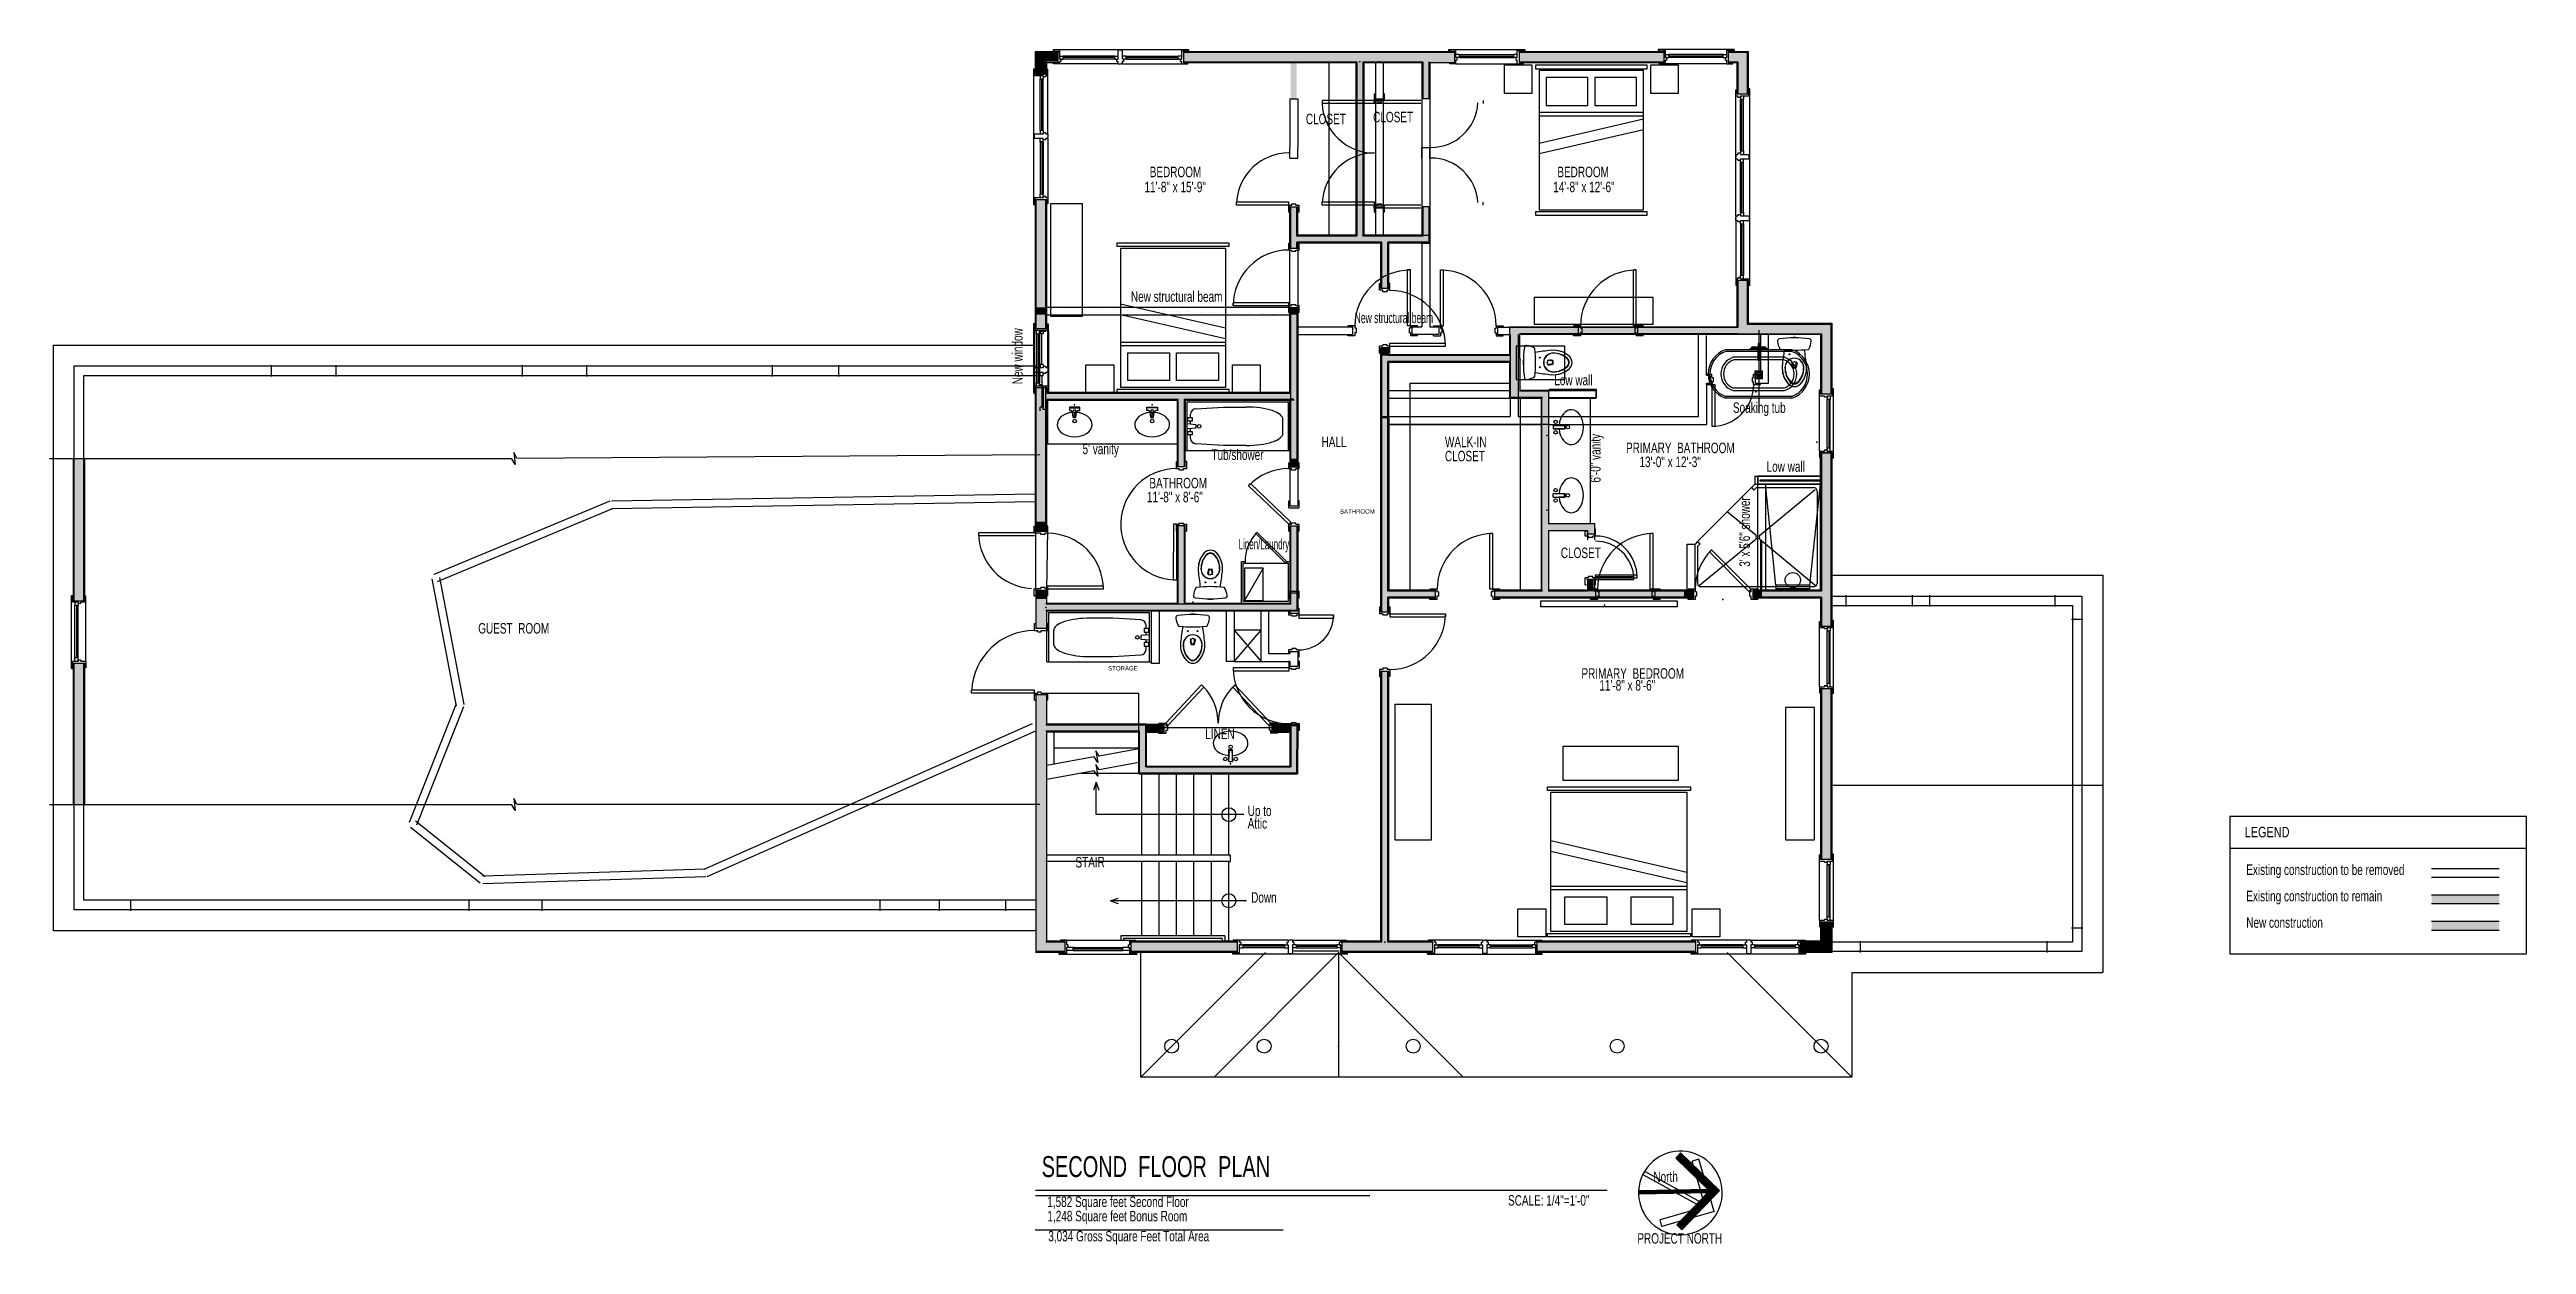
# Model space of a CAD drawing. Extents: x -757 to 664, y -454 to 231.
import ezdxf
from ezdxf.enums import TextEntityAlignment as Align

# ---------------------------------------------------------------- set-up
doc = ezdxf.new("R2010")
doc.units = 0
doc.header["$MEASUREMENT"] = 0
for name, color, linetype in [('1.2DEMO', 11, 'Continuous'), ('1.2DRWDWS', 3, 'Continuous'), ('1.2FILL', 7, 'Continuous'), ('1.2FURN', 11, 'Continuous'), ('1.2NOTES', 3, 'Continuous'), ('1.2RMNAMES', 3, 'Continuous'), ('1.2WALLS', 3, 'Continuous')]:
    doc.layers.add(name, color=color, linetype=linetype)
doc.styles.add('DCADTXTSTYLE16', font='ARIAL NARROW')
doc.styles.add('DCADTXTSTYLE17', font='ARIAL NARROW')
doc.styles.add('DCADTXTSTYLE18', font='ARIAL NARROW')
doc.styles.add('DCADTXTSTYLE19', font='ARIAL NARROW')
doc.styles.add('DCADTXTSTYLE20', font='ARIAL NARROW')
doc.styles.add('DCADTXTSTYLE21', font='ARIAL NARROW')
doc.styles.add('DCADTXTSTYLE22', font='ARIAL NARROW')
doc.styles.add('DCADTXTSTYLE23', font='ARIAL NARROW')
doc.styles.add('DCADTXTSTYLE24', font='ARIAL NARROW')
doc.styles.add('DCADTXTSTYLE25', font='ARIAL NARROW')
doc.styles.add('DCADTXTSTYLE26', font='ARIAL NARROW')
doc.styles.add('DCADTXTSTYLE27', font='ARIAL NARROW')
doc.styles.add('DCADTXTSTYLE28', font='ARIAL NARROW')
doc.styles.add('DCADTXTSTYLE29', font='ARIAL NARROW')
doc.styles.add('DCADTXTSTYLE30', font='ARIAL NARROW')
doc.styles.add('DCADTXTSTYLE31', font='ARIAL NARROW')
doc.styles.add('DCADTXTSTYLE32', font='ARIAL NARROW')
doc.styles.add('DCADTXTSTYLE33', font='ARIAL NARROW')
doc.styles.add('DCADTXTSTYLE34', font='ARIAL NARROW')
doc.styles.add('DCADTXTSTYLE36', font='ARIAL NARROW')
doc.styles.add('DCADTXTSTYLE37', font='ARIAL NARROW')
doc.styles.add('DCADTXTSTYLE38', font='ARIAL NARROW')
doc.styles.add('DCADTXTSTYLE39', font='ARIAL NARROW')
doc.styles.add('DCADTXTSTYLE40', font='ARIAL NARROW')
doc.styles.add('DCADTXTSTYLE41', font='ARIAL NARROW')
doc.styles.add('DCADTXTSTYLE42', font='ARIAL NARROW')
doc.styles.add('DCADTXTSTYLE43', font='ARIAL NARROW')
doc.styles.add('DCADTXTSTYLE44', font='ARIAL NARROW')
doc.styles.add('DCADTXTSTYLE45', font='ARIAL NARROW')
doc.styles.add('DCADTXTSTYLE46', font='ARIAL NARROW')
doc.styles.add('DCADTXTSTYLE47', font='ARIAL NARROW')
doc.styles.add('DCADTXTSTYLE48', font='ARIAL NARROW')
doc.styles.add('DCADTXTSTYLE49', font='ARIAL NARROW')
doc.styles.add('DCADTXTSTYLE50', font='ARIAL NARROW')
doc.styles.add('DCADTXTSTYLE51', font='ARIAL NARROW')
doc.styles.add('DCADTXTSTYLE52', font='ARIAL NARROW')
doc.styles.add('DCADTXTSTYLE53', font='ARIAL NARROW')
doc.styles.add('DCADTXTSTYLE54', font='ARIAL NARROW')
doc.styles.add('DCADTXTSTYLE55', font='ARIAL NARROW')
doc.styles.add('DCADTXTSTYLE56', font='ARIAL NARROW')
doc.styles.add('DCADTXTSTYLE57', font='ARIAL NARROW')
doc.styles.add('DCADTXTSTYLE58', font='ARIAL NARROW')
doc.styles.add('DCADTXTSTYLE59', font='ARIAL NARROW')
doc.styles.add('DCADTXTSTYLE60', font='ARIAL NARROW')

msp = doc.modelspace()

# ---------------------------------------------------------------- texts
at = {"layer": '1.2FILL', "color": 5, "linetype": 'Continuous', "ltscale": 1.375, "style": 'DCADTXTSTYLE19', "width": 0.909091}
msp.add_text('LEGEND', height=6, dxfattribs=at).set_placement((502.1, -222.5), align=Align.BOTTOM_LEFT)
at = {"layer": '1.2FILL', "color": 3, "linetype": 'Continuous', "ltscale": 2, "width": 0.833333}
for s, style, p in [('Existing construction to be removed', 'DCADTXTSTYLE16', (503, -244.1)), ('Existing construction to remain', 'DCADTXTSTYLE17', (503, -259.2)), ('New construction', 'DCADTXTSTYLE18', (503, -274.4))]:
    msp.add_text(s, height=6, dxfattribs=dict(at, style=style)).set_placement(p, align=Align.BOTTOM_LEFT)
at = {"layer": '1.2NOTES', "color": 3, "linetype": 'Continuous', "ltscale": 12, "style": 'DCADTXTSTYLE27', "width": 0.666667}
msp.add_text('Linen/Laundry', height=6, dxfattribs=at).set_placement((-75.2, -57.3), align=Align.BOTTOM_LEFT)
at = {"layer": '1.2NOTES', "color": 132, "linetype": 'Continuous', "ltscale": 2, "style": 'DCADTXTSTYLE20', "width": 0.833333}
msp.add_text('SECOND  FLOOR  PLAN', height=12, dxfattribs=at).set_placement((-188.2, -419.2), align=Align.BOTTOM_LEFT)
at = {"layer": '1.2NOTES', "color": 1, "linetype": 'Continuous', "ltscale": 16, "style": 'DCADTXTSTYLE25', "width": 0.833333}
msp.add_text('North', height=6, rotation=1.0759, dxfattribs=at).set_placement((162.9, -420.4), align=Align.BOTTOM_LEFT)
at = {"layer": '1.2NOTES', "color": 3, "linetype": 'Continuous', "ltscale": 2, "style": 'DCADTXTSTYLE21', "width": 0.833333}
msp.add_text('SCALE: 1/4"=1\'-0"', height=6, dxfattribs=at).set_placement((79.4, -433.8), align=Align.BOTTOM_LEFT)
at = {"layer": '1.2NOTES', "color": 3, "linetype": 'Continuous', "ltscale": 6, "style": 'DCADTXTSTYLE22', "width": 0.833333}
msp.add_text('1,582 Square feet Second Floor', height=6, dxfattribs=at).set_placement((-185, -434.6), align=Align.BOTTOM_LEFT)
at = {"layer": '1.2NOTES', "color": 51, "linetype": 'Continuous', "ltscale": 6, "width": 0.833333}
for s, style, p in [('1,248 Square feet Bonus Room', 'DCADTXTSTYLE23', (-184.9, -442.8)), ('3,034 Gross Square Feet Total Area', 'DCADTXTSTYLE24', (-184.4, -454.3))]:
    msp.add_text(s, height=6, dxfattribs=dict(at, style=style)).set_placement(p, align=Align.BOTTOM_LEFT)
at = {"layer": '1.2NOTES', "color": 3, "linetype": 'Continuous', "ltscale": 16, "style": 'DCADTXTSTYLE26', "width": 0.833333}
msp.add_text('PROJECT NORTH', height=6, dxfattribs=at).set_placement((153.6, -455.6), align=Align.BOTTOM_LEFT)
at = {"layer": '1.2RMNAMES', "color": 5, "linetype": 'Continuous', "ltscale": 8, "width": 0.833333}
for s, style, p in [('CLOSET', 'DCADTXTSTYLE43', (-36.6, 186.6)), ('CLOSET', 'DCADTXTSTYLE55', (2, 187.7)), ('BEDROOM', 'DCADTXTSTYLE28', (-126.2, 156.2)), ('BEDROOM', 'DCADTXTSTYLE30', (107.7, 156.2)), ('HALL', 'DCADTXTSTYLE31', (-27.6, 1.4)), ('WALK-IN', 'DCADTXTSTYLE36', (43.2, 1.3)), ('CLOSET', 'DCADTXTSTYLE33', (43.2, -6.8)), ('PRIMARY  BATHROOM', 'DCADTXTSTYLE32', (147.1, -2.1)), ('BATHROOM', 'DCADTXTSTYLE44', (-126.4, -22.3)), ('CLOSET', 'DCADTXTSTYLE58', (109.7, -62.3)), ('GUEST  ROOM', 'DCADTXTSTYLE54', (-511.5, -105.6)), ('PRIMARY  BEDROOM', 'DCADTXTSTYLE29', (121.5, -131.5)), ('LINEN', 'DCADTXTSTYLE37', (-94.3, -166.1)), ('STAIR', 'DCADTXTSTYLE34', (-168.8, -239.8))]:
    msp.add_text(s, height=6, dxfattribs=dict(at, style=style)).set_placement(p, align=Align.BOTTOM_LEFT)
at = {"layer": '1.2RMNAMES', "color": 3, "linetype": 'Continuous', "ltscale": 8}
for s, style, width, p in [('11\'-8" x 15\'-9"', 'DCADTXTSTYLE45', 0.833333, (-129.2, 147.6)), ('14\'-8" x 12\'-6"', 'DCADTXTSTYLE46', 0.833333, (105.3, 147.6)), ('New structural beam', 'DCADTXTSTYLE41', 0.833333, (-137, 84.7)), ('New structural beam', 'DCADTXTSTYLE42', 0.714286, (-8.6, 72.5)), ('Tub/shower', 'DCADTXTSTYLE53', 0.833333, (-90.8, -6)), ('13\'-0" x 12\'-3"', 'DCADTXTSTYLE48', 0.833333, (154.8, -10.1)), ('11\'-8" x 8\'-6"', 'DCADTXTSTYLE47', 0.833333, (-127.8, -30.3)), ('11\'-8" x 8\'-6"', 'DCADTXTSTYLE49', 0.833333, (131.8, -138.3))]:
    msp.add_text(s, height=6, dxfattribs=dict(at, style=style, width=width)).set_placement(p, align=Align.BOTTOM_LEFT)
at = {"layer": '1.2RMNAMES', "color": 3, "linetype": 'Continuous', "ltscale": 12, "style": 'DCADTXTSTYLE56', "width": 0.833333}
msp.add_text('New window', height=6, rotation=90, dxfattribs=at).set_placement((-197.3, 39.2), align=Align.BOTTOM_LEFT)
at = {"layer": '1.2RMNAMES', "color": 3, "linetype": 'Continuous', "ltscale": 8, "width": 0.833333}
for s, style, p in [('Low wall', 'DCADTXTSTYLE60', (127.9, 44.6)), ('Soaking tub', 'DCADTXTSTYLE52', (238.7, 28.8)), ('Low wall', 'DCADTXTSTYLE59', (249.7, -5))]:
    msp.add_text(s, height=6, rotation=360, dxfattribs=dict(at, style=style)).set_placement(p, align=Align.TOP_RIGHT)
at = {"layer": '1.2RMNAMES', "color": 3, "linetype": 'Continuous', "ltscale": 8, "style": 'DCADTXTSTYLE57', "width": 0.833333}
msp.add_text("5' vanity", height=6, dxfattribs=at).set_placement((-143.9, -2.7), align=Align.BOTTOM_RIGHT)
at = {"layer": '1.2RMNAMES', "color": 3, "linetype": 'Continuous', "ltscale": 8, "width": 0.833333}
for s, rotation, style, p in [('6\'-0" vanity', 450, 'DCADTXTSTYLE51', (134.3, -17.2)), ('3\' x 5\'6" shower', 90, 'DCADTXTSTYLE50', (220, -65.5))]:
    msp.add_text(s, height=6, rotation=rotation, dxfattribs=dict(at, style=style)).set_placement(p, align=Align.BOTTOM_LEFT)
at = {"layer": '1.2RMNAMES'}
for s, p in [('BATHROOM', (-17, -35)), ('STORAGE', (-150, -125))]:
    msp.add_text(s, height=2.5, dxfattribs=at).set_placement(p)
at = {"layer": '1.2RMNAMES', "color": 3, "linetype": 'Continuous', "width": 0.833333}
for s, style, p in [('Attic', 'DCADTXTSTYLE40', (-70, -217.5)), ('Up to', 'DCADTXTSTYLE39', (-70, -210.3)), ('Down', 'DCADTXTSTYLE38', (-68, -260))]:
    msp.add_text(s, height=6, dxfattribs=dict(at, style=style)).set_placement(p, align=Align.BOTTOM_LEFT)

# ---------------------------------------------------------------- blocks, each defined once
blk = doc.blocks.new('FIXT-TOILET19')
at = {"layer": '1.2FURN'}
blk.add_lwpolyline([(-14, -9.5), (14, -9.5), (14, 9.5), (-14, 9.5)], close=True, dxfattribs=at)

# ---------------------------------------------------------------- hatches: boundary and pattern name
at = {"layer": '1.2FILL', "linetype": 'Continuous', "ltscale": 12}
for points in [[(-191.3, 229.7), (-191.3, 217.1), (-185.8, 217.1), (-185.8, 224.2), (-178.9, 224.2), (-178.9, 229.7)], [(85.7, 229.7), (85.7, 224.2), (168.7, 224.2), (168.7, 229.7)], [(216.7, 229.7), (205.7, 229.7), (205.7, 224.2), (211.2, 224.2), (211.2, 205.7), (216.7, 205.7)], [(-41.8, 71.7), (-41.8, 79.1), (-185.8, 83), (-185.8, 145.2), (-191.3, 145.2), (-191.3, 71), (-185.8, 71), (-185.8, 79.1), (-191.3, 79.1), (-191.3, 83.4), (-185.8, 83.4), (-185.8, 83), (-45.3, 79.1), (-45.3, -3.5), (-41.8, -3.5), (-41.8, 68.2), (-41.8, 71.7)], [(3.8, 120.7), (34, 120.7), (34, 124.2), (7.3, 124.2), (3.8, 124.2)], [(163.6, -79.5), (163.6, -83), (180.3, -83), (180.3, -79.5), (225.2, -79.5), (225.2, -83), (259.2, -83), (259.2, -99.5), (264.7, -99.5), (264.7, -0.2), (259.2, -0.2), (259.2, -14.1), (259.2, -17.6), (259.2, -79.5)], [(129.6, -83), (163.6, -83), (163.6, -79.5), (129.6, -79.5)], [(180.3, -79.5), (180.3, -83), (185.8, -83), (185.8, -79.5)], [(219.8, -79.5), (219.8, -83), (225.2, -83), (225.2, -79.5)], [(264.7, -135.3), (259.2, -135.3), (259.2, -233.5), (264.7, -233.5)], [(264.7, -269.3), (259.2, -269.3), (259.2, -280.8), (247.2, -280.8), (247.2, -286.3), (264.7, -286.3)], [(-75.8, -286.3), (-75.8, -280.8), (-136.8, -280.8), (-136.8, -286.3)], [(96.2, -280.8), (96.2, -286.3), (187.2, -286.3), (187.2, -280.8)]]:
    msp.add_hatch(color=7, dxfattribs=at).paths.add_polyline_path(points, flags=0)
at = {"layer": '1.2FILL', "linetype": 'Continuous', "ltscale": 8}
for points in [[(30.5, 224.2), (34, 224.2), (34, 203), (34.5, 203), (34.5, 223.7), (48.7, 223.7), (48.7, 229.7), (-106.8, 229.7), (-106.8, 224.2), (-7.4, 224.2), (-3.9, 224.2)], [(3.8, 120.7), (3.8, 124.2), (30.5, 124.3), (30.5, 141), (34, 141), (34, 124.2), (30.5, 124.2), (-3.9, 124.2), (-3.9, 224.2), (-7.4, 224.2), (-7.4, 124.2), (-41.8, 124.2), (-41.8, 223.7), (-45.3, 223.7), (-45.3, 203), (-41.8, 203), (-41.8, 141), (-45.3, 141), (-45.3, 117.3), (-41.8, 117.3), (-41.8, 120.7)], [(34, 224.2), (30.5, 224.2), (30.5, 203), (34, 203)], [(7, 120.7), (7, 94.1), (10.5, 94.1), (10.5, 120.7)], [(259.2, 68.2), (259.2, 33.6), (264.7, 33.6), (264.7, 73.7), (216.7, 73.7), (216.7, 98.7), (211.2, 98.7), (211.2, 71.7), (153.9, 71.7), (153.9, 68.2), (189.2, 68.2), (192.7, 68.2), (211.2, 68.2)], [(-191.3, 79.1), (-185.8, 79.1), (-185.8, 83.4), (-191.3, 83.4)], [(-45.3, 79.1), (-41.8, 79.1), (-41.8, 83.3), (-45.3, 83.3)], [(119.9, 71.7), (80.7, 71.7), (80.7, 31.7), (85.2, 31.7), (85.2, 68.2), (119.9, 68.2)], [(119.9, 71.7), (153.9, 71.7), (153.9, 68.2), (119.9, 68.2)], [(7, 60.1), (7, 55.7), (10.5, 55.7), (10.5, 60.1)], [(99.1, 20.7), (102.6, 20.7), (102.6, 35.2), (86.2, 35.2), (86.2, 68.2), (85.2, 68.2), (85.2, 31.7), (99.1, 31.7)], [(7, 20.2), (10.5, 20.2), (10.5, 52.2), (80.7, 52.2), (80.7, 55.7), (10.5, 55.7), (10.5, 55.7), (7, 55.7), (7, 55.7)], [(80.7, 55.7), (80.7, 52.2)], [(-185.8, -87), (-185.8, 37.1), (-191.3, 37.1), (-191.3, -3.2), (-191.3, -39.7), (-185.8, -39.7), (-185.8, -83.9), (-191.3, -83.9), (-191.3, -201.7), (-191.3, -286.3), (-174.8, -286.3), (-174.8, -280.8), (-185.8, -280.8), (-185.8, -256.8), (-185.8, -159.8), (-136, -159.8), (-136, -156.3), (-185.8, -156.3), (-185.8, -139), (-191.3, -139), (-191.3, -101), (-185.8, -101), (-185.8, -90.5), (-122.3, -90.5), (-118.8, -90.5), (-81.8, -90.5), (-78.3, -90.5), (-61.8, -90.5), (-61.8, -90.5), (-58.3, -90.5), (-58.3, -87), (-45.8, -87), (-58.3, -87), (-58.3, -90.5), (-45.3, -90.5), (-45.3, -90.5), (-41.8, -90.5), (-41.8, -80.5), (-45.3, -80.5), (-45.3, -87), (-132.8, -87), (-132.8, -90.5), (-132.8, -87)], [(-141, 34.1), (-185.8, 34.1), (-185.8, 30.6), (-109.8, 30.6), (-109.8, -8.1), (-106.3, -8.1), (-106.3, 30.6), (-45.3, 30.6), (-43.8, 30.6), (-45.3, 30.6), (-45.3, 34.1), (-137.5, 34.1)], [(7, -91.5), (10.5, -91.5), (10.5, -83), (37.6, -83), (37.6, -79.5), (10.5, -79.5), (10.5, 20.2), (7, 20.2)], [(102.6, 20.2), (99.1, 20.2), (99.1, -79.5), (71.6, -79.5), (71.6, -83), (129.6, -83), (129.6, -79.5), (102.6, -79.5)], [(102.6, 20.2), (102.6, 16.7)], [(-41.8, -3.5), (-45.3, -3.5), (-45.3, -8.1), (-41.8, -8.1)], [(-191.3, -39.7), (-185.8, -39.7), (-185.8, -45.2), (-191.3, -45.2)], [(-106.3, -42.1), (-109.8, -42.1), (-109.8, -87), (-106.3, -87)], [(-45.3, -53.8), (-45.3, -59.6), (-45.3, -80.5), (-41.8, -80.5), (-41.8, -42.1), (-45.3, -42.1)], [(125, -44.6), (125, -46.8), (128.5, -46.8), (128.5, -41.1), (102.6, -41.1), (102.6, -44.6)], [(-191.3, -79.2), (-185.8, -79.2), (-185.8, -83.9), (-191.3, -83.9)], [(125, -79.5), (128.5, -79.5), (128.5, -72.8), (125, -72.8)], [(-81.8, -87), (-78.3, -87)], [(10.5, -125.5), (7, -125.5), (7, -280.8), (-15.8, -280.8), (-15.8, -286.3), (36.2, -286.3), (36.2, -280.8), (10.5, -280.8)], [(-42, -183.8), (-41.8, -156.6), (-45.3, -156.6), (-45.3, -180.3), (-128.5, -180.3), (-128.5, -156.3), (-136, -156.3), (-136, -159.8), (-132, -159.8), (-132, -183.8)], [(-128.5, -156.3), (-128.5, -159.8), (-117.9, -159.8), (-117.9, -156.3)], [(-55.9, -156.3), (-55.9, -159.8), (-45.3, -159.8), (-45.3, -156.6), (-41.8, -156.6), (-41.8, -156.3)], [(609.3, -258.7), (648.2, -258.7), (648.2, -253.7), (609.3, -253.7)], [(609.3, -273.9), (648.2, -273.9), (648.2, -268.9), (609.3, -268.9)]]:
    msp.add_hatch(color=7, dxfattribs=at).paths.add_polyline_path(points, flags=0)
at = {"layer": '1.2FILL', "linetype": 'Continuous', "ltscale": 0.09375}
for points in [[(-737.8, -3.6), (-743.3, -3.6), (-743.3, -85), (-737.8, -85)], [(-737.8, -120.8), (-743.3, -120.8), (-743.3, -202.1), (-737.8, -202.1)]]:
    msp.add_hatch(color=7, dxfattribs=at).paths.add_polyline_path(points, flags=0)

# ---------------------------------------------------------------- linework, layer by layer
at = {"layer": '1.2DEMO', "color": 11, "linetype": 'Continuous', "ltscale": 2}
for p, q in [((3.3, 223.7), (3.3, 203)), ((7.8, 223.7), (7.8, 203)), ((30, 223.7), (30, 124.7)), ((30, 223.7), (30, 127.4)), ((34.5, 223.7), (34.5, 72.2)), ((2.7, 201.9), (-27.3, 201.9)), ((-27.3, 201.9), (-27.3, 200.2)), ((2.7, 200.2), (-27.3, 200.2)), ((2.7, 201.9), (2.7, 205.9)), ((2.7, 205.9), (3.3, 205.9)), ((2.7, 201.9), (2.7, 200.2)), ((2.7, 201.9), (4.4, 201.9)), ((3.3, 203), (7.8, 203)), ((4.4, 201.2), (4.4, 201.9)), ((4.4, 201.2), (6.7, 201.2)), ((6.7, 201.9), (8.5, 201.9)), ((6.7, 201.2), (6.7, 201.9)), ((8.5, 205.9), (7.9, 205.9)), ((8.5, 201.9), (8.5, 205.9)), ((2.7, 143.7), (-27.3, 143.7)), ((-27.3, 141.9), (-27.3, 143.7)), ((2.7, 141.9), (2.7, 143.7)), ((4.4, 142), (4.4, 142.7)), ((4.4, 142.7), (6.7, 142.7)), ((6.7, 142), (6.7, 142.7)), ((2.7, 141.9), (-27.3, 141.9)), ((2.7, 138), (2.7, 142)), ((2.7, 142), (4.4, 142)), ((2.7, 138), (3.3, 138)), ((3.3, 141), (7.8, 141)), ((6.7, 142), (8.5, 142)), ((8.5, 138), (7.9, 138)), ((8.5, 138), (8.5, 142)), ((-45.8, 83.5), (-45.8, 117.4)), ((-41.3, 117.4), (-41.3, 82.6)), ((30, 124.7), (34, 124.7)), ((30, 120.2), (34.5, 120.2)), ((30, 120.2), (30, 72.2)), ((21.7, 72.8), (21.7, 104.8)), ((23.5, 104.8), (21.7, 104.8)), ((23.5, 72.8), (23.5, 104.8)), ((40.6, 72.8), (40.6, 104.8)), ((40.6, 104.8), (42.4, 104.8)), ((42.4, 72.8), (42.4, 104.8)), ((151.3, 72.8), (151.3, 104.8)), ((153, 104.8), (151.3, 104.8)), ((153, 72.8), (153, 104.8)), ((-185.3, 83.5), (-45.8, 83.5)), ((-185.3, 79), (-45.8, 79)), ((-41.3, 72.2), (-9.6, 72.2)), ((-8.5, 72.8), (-12.5, 72.8)), ((-12.5, 72.8), (-12.5, 72.2)), ((-9.6, 67.7), (-9.6, 72.2)), ((-8.5, 72.8), (-8.5, 71.3)), ((-7.8, 71.3), (-8.5, 71.3)), ((-7.8, 71.3), (-7.8, 68.8)), ((23.5, 72.8), (21.7, 72.8)), ((23.4, 71.3), (22.7, 71.3)), ((22.7, 71.3), (22.7, 68.8)), ((27.4, 72.8), (23.4, 72.8)), ((23.4, 72.8), (23.4, 71.3)), ((24.4, 67.7), (24.4, 72.2)), ((24.4, 72.2), (30, 72.2)), ((27.4, 72.8), (27.4, 72.2)), ((34.5, 72.2), (39.7, 72.2)), ((36.7, 72.8), (40.7, 72.8)), ((36.7, 72.8), (36.7, 72.2)), ((39.7, 72.2), (39.7, 67.7)), ((40.6, 72.8), (42.4, 72.8)), ((40.7, 72.8), (40.7, 71.3)), ((40.7, 71.3), (41.4, 71.3)), ((41.4, 71.3), (41.4, 68.8)), ((71.9, 71.3), (72.6, 71.3)), ((71.9, 71.3), (71.9, 68.8)), ((72.6, 72.8), (76.6, 72.8)), ((72.6, 72.8), (72.6, 71.3)), ((80.7, 71.7), (73.4, 71.7)), ((73.4, 71.7), (73.4, 67.7)), ((76.6, 72.8), (76.6, 72.2)), ((121, 72.8), (117, 72.8)), ((117, 72.8), (117, 72.2)), ((121, 72.8), (121, 71.3)), ((121.8, 71.3), (121, 71.3)), ((121.8, 71.3), (121.8, 68.8)), ((153, 72.8), (151.3, 72.8)), ((152.9, 71.3), (152.2, 71.3)), ((152.2, 71.3), (152.2, 68.8)), ((156.9, 72.8), (152.9, 72.8)), ((152.9, 72.8), (152.9, 71.3)), ((156.9, 72.8), (156.9, 72.2)), ((-41.3, 67.7), (-9.6, 67.7)), ((-12.5, 67), (-12.5, 67.6)), ((-8.5, 67), (-12.5, 67)), ((-8.5, 68.8), (-8.5, 67)), ((-7.8, 68.8), (-8.5, 68.8)), ((23.4, 68.8), (22.7, 68.8)), ((23.4, 68.8), (23.4, 67)), ((27.4, 67), (23.4, 67)), ((39.7, 67.7), (24.4, 67.7)), ((27.4, 67), (27.4, 67.6)), ((36.7, 67), (36.7, 67.6)), ((36.7, 67), (40.7, 67)), ((40.7, 68.8), (40.7, 67)), ((40.7, 68.8), (41.4, 68.8)), ((71.9, 68.8), (72.6, 68.8)), ((72.6, 68.8), (72.6, 67)), ((72.6, 67), (76.6, 67)), ((73.4, 67.7), (80.7, 67.7)), ((76.6, 67), (76.6, 67.6)), ((80.7, 67.7), (80.7, 20.7)), ((85.2, 67.7), (85.2, 20.7)), ((85.2, 67.7), (85.2, 20.7)), ((117, 67), (117, 67.6)), ((121, 67), (117, 67)), ((121, 68.8), (121, 67)), ((121.8, 68.8), (121, 68.8)), ((152.9, 68.8), (152.2, 68.8)), ((152.9, 68.8), (152.9, 67)), ((156.9, 67), (152.9, 67)), ((156.9, 67), (156.9, 67.6)), ((193.2, 44.7), (193.2, 67.2)), ((224.2, 67.7), (224.2, 44.2)), ((228.7, 67.7), (228.7, 39.7)), ((193.2, 45), (196.4, 45)), ((193.2, 45), (193.2, 44.3)), ((195.4, 44.2), (193.2, 44.2)), ((195.4, 39.7), (195.4, 44.2)), ((196.4, 43.1), (196.4, 45)), ((196.4, 43.1), (197.2, 43.1)), ((197.2, 40.6), (197.2, 43.1)), ((219.6, 43.1), (220.3, 43.1)), ((219.6, 40.6), (219.6, 43.1)), ((220.3, 45), (224.3, 45)), ((220.3, 43.1), (220.3, 45)), ((221.4, 39.7), (221.4, 44.2)), ((224.2, 44.2), (221.4, 44.2)), ((224.3, 45), (224.3, 44.3)), ((242.3, 51.5), (242.3, 50.6)), ((242.6, 51.8), (243.5, 52)), ((242.8, 48.7), (244.6, 48.7)), ((243, 48.9), (244.4, 48.9)), ((244.8, 51.8), (243.9, 52)), ((245.1, 51.5), (245.1, 50.6)), ((195.4, 39.7), (193.2, 39.7)), ((193.2, 39.1), (193.2, 39.7)), ((193.2, 39.4), (193.2, 16.2)), ((193.2, 39.1), (196.4, 39.1)), ((196.3, 39.1), (196.3, 15.1)), ((196.3, 39.1), (198.1, 39.1)), ((196.4, 39.1), (196.4, 40.6)), ((196.4, 40.6), (197.2, 40.6)), ((198.1, 39.1), (198.1, 15.1)), ((219.6, 40.6), (220.3, 40.6)), ((220.3, 39.1), (220.3, 40.6)), ((220.3, 39.1), (224.3, 39.1)), ((228.7, 39.7), (221.4, 39.7)), ((224.3, 39.1), (224.3, 39.7)), ((-45.8, 24.1), (-45.8, -30.5)), ((-41.3, 24.1), (-41.3, -30.5)), ((6.5, 20.7), (80.7, 20.7)), ((11, 16.2), (98.6, 16.2)), ((103.1, 16.2), (11, 16.2)), ((85.2, 20.7), (105.1, 20.7)), ((103.1, 16.2), (193.2, 16.2)), ((105.1, 20.7), (188.7, 20.7)), ((140.6, 16.2), (193.2, 16.2)), ((196.3, 15.1), (198.1, 15.1)), ((221.1, -13.6), (258.7, -13.6)), ((221.1, -13.6), (221.1, -18.1)), ((-46.4, -31.6), (-46.4, -27.6)), ((-46.4, -27.6), (-45.8, -27.6)), ((-40.5, -27.6), (-41.2, -27.6)), ((-40.5, -31.6), (-40.5, -27.6)), ((219.1, -20.1), (188.2, -51)), ((221.1, -18.1), (219.1, -20.1)), ((219.1, -20.1), (220.5, -21.5)), ((221.9, -20.1), (220.5, -21.5)), ((221.1, -18.1), (258.7, -18.1)), ((221.9, -20.1), (254.7, -20.1)), ((223.7, -47.5), (255.7, -21.1)), ((256.7, -22.1), (256.7, -75)), ((-46.4, -31.6), (-40.5, -31.6)), ((-45.8, -30.5), (-41.3, -30.5)), ((221.7, -47.5), (205.2, -33.9)), ((-191.8, -45.2), (-191.8, -79.2)), ((-185.3, -79.2), (-184.7, -44.2)), ((160.9, -78.4), (160.9, -46.4)), ((162.7, -78.4), (162.7, -46.4)), ((182.2, -79), (182.2, -52.5)), ((182.2, -52.5), (186.7, -52.5)), ((188.2, -51), (186.7, -52.5)), ((186.7, -79), (186.7, -52.5)), ((188.2, -51), (189.6, -52.4)), ((189.6, -52.4), (188.2, -53.8)), ((188.2, -53.8), (188.2, -75)), ((189.2, -76), (221.7, -49.5)), ((223.7, -49.5), (255.7, -76)), ((-46.4, -83.5), (-46.4, -79.5)), ((-46.4, -79.5), (-40.5, -79.5)), ((-46.4, -83.5), (-45.8, -83.5)), ((-45.8, -80.5), (-41.3, -80.5)), ((-40.5, -83.5), (-41.2, -83.5)), ((-40.5, -83.5), (-40.5, -79.5)), ((254.7, -77), (189.9, -77)), ((-125.3, -91), (-185.3, -91)), ((-185.3, -101), (-185.3, -91)), ((-126.3, -92), (-184.3, -92)), ((-184.3, -92), (-184.3, -120)), ((-172.3, -86.5), (-138.3, -86.5)), ((-147.3, -95), (-160.3, -95)), ((-131.3, -96), (-147.3, -95)), ((-128.3, -101), (-128.3, -99)), ((-126.3, -120), (-126.3, -92)), ((-125.3, -91), (-125.3, -121)), ((-125.3, -91), (-125.3, -120)), ((-120.8, -91), (-120.8, -121)), ((-82.3, -91), (-82.3, -119.8)), ((-77.8, -91), (-77.8, -119.8)), ((-62.3, -119.8), (-62.3, -91)), ((-57.8, -115.3), (-57.8, -91)), ((-46.5, -91.2), (-46.5, -93.2)), ((-46.5, -91.2), (-45.9, -91.2)), ((-44.7, -93.2), (-46.5, -93.2)), ((-45.8, -91), (-45.8, -92.2)), ((-45.8, -92.2), (-41.3, -92.2)), ((-44.7, -93.2), (-44.7, -93.9)), ((-42.2, -93.9), (-44.7, -93.9)), ((-40.7, -93.2), (-42.2, -93.2)), ((-42.2, -93.2), (-42.2, -93.9)), ((-40.7, -89.2), (-41.3, -89.2)), ((-40.7, -89.2), (-40.7, -93.2)), ((-40.7, -93.1), (-20.7, -93.1)), ((-40.7, -93.1), (-40.7, -94.9)), ((-40.7, -94.9), (-20.7, -94.9)), ((-20.7, -93.1), (-20.7, -94.9)), ((-185.3, -120), (-185.3, -101)), ((-181.3, -110), (-181.3, -102)), ((-126.3, -104.5), (-131.3, -105)), ((-131.3, -105), (-131.3, -107)), ((-131.3, -107), (-126.3, -107.5)), ((-126.8, -101), (-129.3, -101)), ((-129.3, -101), (-129.3, -103)), ((-129.3, -103), (-126.8, -103)), ((-126.8, -109), (-129.3, -109)), ((-129.3, -109), (-129.3, -111)), ((-129.3, -111), (-126.8, -111)), ((-128.3, -104.7), (-128.3, -103)), ((-128.3, -109), (-128.3, -107.3)), ((-128.3, -113), (-128.3, -111)), ((-126.8, -103), (-126.8, -101)), ((-126.8, -111), (-126.8, -109)), ((-102.9, -107.3), (-102.9, -108.1)), ((-102.7, -107), (-101.7, -106.7)), ((-102.4, -110), (-100.7, -110)), ((-102.2, -109.8), (-100.9, -109.8)), ((-100.4, -107), (-101.4, -106.7)), ((-100.2, -107.3), (-100.2, -108.1)), ((-62.3, -101.8), (-77.8, -101.8)), ((-77.8, -101.8), (-77.8, -119.8)), ((-77.8, -119.8), (-62.3, -101.8)), ((-77.8, -101.8), (-62.3, -119.8)), ((-62.3, -119.8), (-62.3, -101.8)), ((-46.5, -113.1), (-46.5, -115.1)), ((-44.7, -113.1), (-46.5, -113.1)), ((-44.7, -112.4), (-44.7, -113.1)), ((-42.2, -112.4), (-44.7, -112.4)), ((-42.2, -112.4), (-42.2, -113.1)), ((-40.7, -113.1), (-42.2, -113.1)), ((-40.7, -113.1), (-40.7, -117.1)), ((-185.3, -120), (-125.3, -120)), ((-160.3, -117), (-147.3, -117)), ((-147.3, -117), (-131.3, -116)), ((-120.8, -121), (-125.3, -121)), ((-77.8, -119.8), (-82.3, -119.8)), ((-46.4, -123.5), (-78.4, -123.5)), ((-78.4, -123.5), (-78.4, -125.3)), ((-46.4, -125.3), (-78.4, -125.3)), ((-77.8, -119.8), (-62.3, -119.8)), ((-62.3, -119.8), (-45.8, -119.8)), ((-57.8, -115.3), (-45.8, -115.3)), ((-46.5, -115.1), (-45.9, -115.1)), ((-46.4, -119.6), (-46.4, -123.6)), ((-46.4, -119.6), (-45.8, -119.6)), ((-46.4, -123.5), (-46.4, -125.3)), ((-46.4, -123.6), (-44.9, -123.6)), ((-45.8, -114.2), (-41.3, -114.2)), ((-45.8, -114.2), (-45.8, -115.3)), ((-45.8, -119.8), (-45.8, -122.6)), ((-45.8, -122.6), (-41.3, -122.6)), ((-44.9, -123.6), (-44.9, -124.3)), ((-44.9, -124.3), (-42.4, -124.3)), ((-42.4, -123.6), (-40.5, -123.6)), ((-42.4, -123.6), (-42.4, -124.3)), ((-41.3, -114.2), (-41.3, -122.6)), ((-40.7, -117.1), (-41.3, -117.1)), ((-40.5, -119.6), (-41.2, -119.6)), ((-40.5, -119.6), (-40.5, -123.6)), ((-185.3, -139), (-185.3, -139)), ((-46.4, -155.5), (-46.4, -159.5)), ((-46.4, -155.5), (-44.9, -155.5)), ((-44.9, -154.8), (-44.9, -155.5)), ((-44.9, -154.8), (-42.4, -154.8)), ((-42.4, -154.8), (-42.4, -155.5)), ((-42.4, -155.5), (-40.5, -155.5)), ((-40.5, -155.5), (-40.5, -159.5)), ((-128, -157.8), (-46.4, -157.8)), ((-80.8, -177.3), (-80.8, -170.3)), ((-80.8, -170.3), (-78.8, -170.3)), ((-80.5, -170.8), (-80.8, -170.3)), ((-78.8, -170.3), (-79, -170.8)), ((-78.8, -177.3), (-78.8, -170.3)), ((-46.4, -159.5), (-45.8, -159.5)), ((-40.5, -159.5), (-41.2, -159.5)), ((-80.8, -177.3), (-80.5, -170.8)), ((-80.8, -177.3), (-78.8, -177.3)), ((-80.5, -170.8), (-79, -170.8)), ((-79, -170.8), (-78.8, -177.3))]:
    msp.add_line(p, q, dxfattribs=at)
at = {"layer": '1.2DEMO', "color": 1, "linetype": 'Continuous'}
msp.add_line((-61.1, -66.3), (-71.9, -84.8), dxfattribs=at)
at = {"layer": '1.2DEMO', "color": 11, "linetype": 'Continuous', "ltscale": 3}
msp.add_line((-43.5, -285.8), (-17.5, -285.8), dxfattribs=at)
at = {"layer": '1.2DEMO', "color": 1, "linetype": 'Continuous'}
msp.add_lwpolyline([(-71.9, -84.8), (-61.1, -84.8), (-61.1, -66.3), (-71.9, -66.3)], close=True, dxfattribs=at)
at = {"layer": '1.2DEMO', "color": 11, "linetype": 'Continuous', "ltscale": 2}
for centre, radius in [((240.9, 56.4), 0.276), ((240.9, 56.4), 0.276), ((246.5, 56.4), 0.276), ((246.5, 56.4), 0.276), ((222.7, -48.5), 1), ((-133.3, -106), 1), ((-104.3, -102.4), 0.276), ((-104.3, -102.4), 0.276), ((-98.8, -102.4), 0.276), ((-98.8, -102.4), 0.276), ((-79.8, -168.8), 1), ((-82.8, -175.8), 1), ((-76.8, -175.8), 1)]:
    msp.add_circle(centre, radius, dxfattribs=at)
for centre, radius, start, end in [((2.7, 201.9), 30.1, 183.3385, 269.9183), ((2.7, 141.9), 30, 90, 176.6615), ((23.4, 72.8), 31.9, 89.8972, 180), ((40.7, 72.8), 31.9, 0, 90.1028), ((152.9, 72.8), 31.9, 89.8972, 180), ((235.2, 64), 1.26, 97.8817, 186.4559), ((245.7, 65.2), 11.8, 186.4554, 209.4775), ((243.7, 2.8), 63, 82.1189, 97.8811), ((235.8, 59.6), 0.433, 209.4781, 264.2189), ((245.7, 65.2), 11.8, 209.4775, 210.5707), ((243.7, 137.5), 78.7, 264.0592, 264.2206), ((243.7, 137.5), 78.7, 264.2206, 270), ((432.5, 29), 196.9, 171.2017, 173.9763), ((243, 64), 1.97, 90.5161, 114.1097), ((243.7, -12.5), 78.5, 89.4839, 90.5161), ((243.7, 137.5), 78.7, 270, 275.7794), ((244.4, 64), 1.97, 65.8903, 89.4839), ((54.9, 29), 196.9, 6.1133, 8.7983), ((251.6, 59.6), 0.433, 275.7811, 330.5219), ((243.7, 137.5), 78.7, 275.7794, 275.9408), ((241.7, 65.2), 11.8, 329.4293, 330.5225), ((241.7, 65.2), 11.8, 330.5225, 353.5446), ((252.2, 64), 1.26, 353.5441, 442.1201), ((250.3, 48.5), 13.6, 175.1848, 221.8886), ((250.3, 48.5), 13.6, 187.231, 221.9948), ((244.2, 48.6), 5.91, 146.4946, 179.4488), ((250.3, 48.5), 12, 179.4488, 221.8886), ((244.2, 48.6), 5.83, 146.4946, 179.4488), ((250.3, 48.5), 11.9, 179.4488, 198.0974), ((248.7, 48), 10.2, 198.0974, 226.8058), ((243.7, 48.9), 5.32, 33.5054, 146.4946), ((243.7, 48.9), 5.24, 33.5054, 146.4946), ((242.6, 51.5), 0.315, 105, 180), ((247, 50.6), 4.72, 180, 201.9348), ((252.5, 51.7), 9.84, 180, 196.2602), ((242.8, 48.9), 0.197, 201.9348, 270), ((243, 49), 0.118, 195.081, 270), ((243.7, 51.5), 0.591, 75, 105), ((234.9, 51.7), 9.84, 343.7398, 360), ((244.4, 49), 0.118, 270, 344.919), ((244.6, 48.9), 0.197, 270, 338.0652), ((240.4, 50.6), 4.72, 338.0652, 360), ((244.8, 51.5), 0.315, 0, 75), ((238.7, 48), 10.2, 313.1942, 341.9026), ((237.1, 48.5), 12, 318.1114, 360.5512), ((237.1, 48.5), 13.6, 318.1114, 366.1133), ((237.1, 48.5), 13.6, 318.1114, 353.9005), ((243.2, 48.6), 5.91, 0.5512, 33.5054), ((243.2, 48.6), 5.83, 0.5512, 33.5054), ((237.1, 48.5), 11.9, 341.9026, 360.5512), ((196.4, 39.1), 24, 269.8801, 359.9829), ((243.7, 42.6), 4.72, 222.1939, 318.1113), ((243.7, 42.6), 4.72, 222.1939, 318.1113), ((243.7, 42.6), 3.15, 221.9318, 318.0538), ((243.7, 42.7), 2.95, 226.8058, 313.1942), ((254.7, -22.1), 2, 0, 90), ((162.6, -78.4), 31.9, 89.8972, 180), ((190.2, -75), 2, 180, 270), ((254.7, -75), 2, 270, 360), ((-131.3, -99), 3, 0, 90), ((-110, -94.8), 1.26, 97.8817, 186.4559), ((-99.5, -93.6), 11.8, 186.4554, 209.4775), ((-101.5, -155.9), 63, 82.1189, 97.8811), ((-109.4, -99.2), 0.433, 209.4781, 264.2189), ((-99.5, -93.6), 11.8, 209.4775, 210.5707), ((-102.2, -94.8), 1.97, 90.5161, 114.1097), ((-101.5, -171.2), 78.5, 89.4839, 90.5161), ((-100.9, -94.8), 1.97, 65.8903, 89.4839), ((-93.7, -99.2), 0.433, 275.7811, 330.5219), ((-103.6, -93.6), 11.8, 329.4293, 330.5225), ((-103.6, -93.6), 11.8, 330.5225, 353.5446), ((-93.1, -94.8), 1.26, 353.5441, 442.1201), ((-40.7, -93.2), 20, 270.0309, 360.1336), ((-131.3, -113), 3, 270, 360), ((-101.5, -21.3), 78.7, 264.0592, 264.2206), ((-101.5, -21.3), 78.7, 264.2206, 270), ((87.3, -129.7), 196.9, 171.2017, 173.9763), ((-95, -110.2), 13.6, 175.1848, 221.8886), ((-95, -110.2), 13.6, 187.231, 221.9948), ((-101.1, -110.2), 5.91, 146.4946, 179.4488), ((-95, -110.2), 12, 179.4488, 221.8886), ((-101.1, -110.2), 5.83, 146.4946, 179.4488), ((-95, -110.2), 11.9, 179.4488, 198.0974), ((-101.5, -109.8), 5.32, 33.5054, 146.4946), ((-101.5, -109.8), 5.24, 33.5054, 146.4946), ((-102.6, -107.3), 0.315, 105, 180), ((-98.2, -108.1), 4.72, 180, 201.9348), ((-92.8, -107.1), 9.84, 180, 196.2602), ((-102.4, -109.8), 0.197, 201.9348, 270), ((-102.2, -109.7), 0.118, 195.081, 270), ((-101.5, -107.3), 0.591, 75, 105), ((-101.5, -21.3), 78.7, 270, 275.7794), ((-110.3, -107.1), 9.84, 343.7398, 360), ((-100.9, -109.7), 0.118, 270, 344.919), ((-100.7, -109.8), 0.197, 270, 338.0652), ((-104.9, -108.1), 4.72, 338.0652, 360), ((-100.5, -107.3), 0.315, 0, 75), ((-108.1, -110.2), 12, 318.1114, 360.5512), ((-108.1, -110.2), 13.6, 318.1114, 366.1133), ((-108.1, -110.2), 13.6, 318.1114, 353.9005), ((-102, -110.2), 5.83, 0.5512, 33.5054), ((-102, -110.2), 5.91, 0.5512, 33.5054), ((-108.1, -110.2), 11.9, 341.9026, 360.5512), ((-290.4, -129.7), 196.9, 6.1133, 8.7983), ((-101.5, -21.3), 78.7, 275.7794, 275.9408), ((-96.6, -110.7), 10.2, 198.0974, 226.8058), ((-101.5, -116.1), 4.72, 222.1939, 318.1113), ((-101.5, -116.1), 4.72, 222.1939, 318.1113), ((-101.5, -116.1), 3.15, 221.9318, 318.0538), ((-101.5, -116.1), 2.95, 226.8058, 313.1942), ((-106.5, -110.7), 10.2, 313.1942, 341.9026), ((-46.4, -123.6), 31.9, 179.8973, 270)]:
    msp.add_arc(centre, radius, start, end, dxfattribs=at)
for centre, major_axis, ratio, start_param, end_param in [((-160.8, -102), (20.5, 0), 0.341463, 1.546413, 3.141593), ((-160.8, -110), (-20.5, 0), 0.341463, 0, 1.595179), ((-79.8, -166.8), (-10, 0), 0.7, 1.678075, 7.745731)]:
    msp.add_ellipse(centre, major_axis=major_axis, ratio=ratio, start_param=start_param, end_param=end_param, dxfattribs=at)
for p in [(5.5, 224.2), (3.3, 141), (24.4, 72.2), (39.7, 72.2), (153.9, 72.2), (195.4, 39.7), (222.7, -48.5), (-45.8, -80.5), (-115.3, -86.8), (-101.5, -91), (-41.3, -92.2), (-45.8, -122.6), (-79.8, -178.6)]:
    msp.add_point(p, dxfattribs=at)
at = {"layer": '1.2DRWDWS', "color": 7, "linetype": 'Continuous', "ltscale": 12}
for p, q in [((-181.7, 231.2), (-104, 231.2)), ((45.2, 231.2), (89, 231.2)), ((209.2, 231.2), (165.5, 231.2)), ((-192.8, 220.1), (-192.8, 142.4)), ((-184.7, 182.7), (-184.7, 216.2)), ((-144.3, 223.1), (-177.8, 223.1)), ((-141.8, 223.1), (-107.8, 223.1)), ((49.5, 223.1), (84.7, 223.1)), ((204.9, 223.1), (169.7, 223.1)), ((210.1, 135.8), (210.1, 204.7)), ((218.2, 95.8), (218.2, 208.6)), ((-184.7, 180.2), (-184.7, 146.2)), ((210.1, 133.2), (210.1, 99.7)), ((-192.3, 74.3), (-192.3, 33.8)), ((-184.2, 70.1), (-184.2, 38.1)), ((258.1, 0.8), (258.1, 32.6)), ((266.2, -3.1), (266.2, 36.5)), ((-744.8, -123.8), (-744.8, -82)), ((-736.7, -119.8), (-736.7, -85.8)), ((266.2, -138.2), (266.2, -96.4)), ((258.1, -134.3), (258.1, -100.3)), ((258.1, -268.3), (258.1, -234.3)), ((266.2, -272.2), (266.2, -230.4)), ((-173.9, -279.7), (-137.8, -279.7)), ((-46.8, -279.7), (-74.8, -279.7)), ((-44.2, -279.7), (-16.8, -279.7)), ((64.7, -279.7), (37.2, -279.7)), ((67.2, -279.7), (95.2, -279.7)), ((216.2, -279.7), (188.2, -279.7)), ((218.8, -279.7), (246.2, -279.7)), ((-178.1, -287.8), (-133.5, -287.8)), ((-12.8, -287.8), (-78.6, -287.8)), ((33.2, -287.8), (99, -287.8)), ((250.2, -287.8), (184.4, -287.8))]:
    msp.add_line(p, q, dxfattribs=at)
at = {"layer": '1.2DRWDWS', "color": 7, "linetype": 'Continuous', "ltscale": 24}
for p, q in [((-181.7, 231.2), (-181.7, 230.2)), ((-104, 231.2), (-104, 230.2)), ((45.2, 231.2), (45.2, 230.2)), ((89, 231.2), (89, 230.2)), ((165.5, 231.2), (165.5, 230.2)), ((209.2, 231.2), (209.2, 230.2)), ((-192.8, 220.1), (-191.8, 220.1)), ((218.2, 208.6), (217.2, 208.6)), ((-192.8, 142.4), (-191.8, 142.4)), ((218.2, 95.8), (217.2, 95.8)), ((-192.3, 74.3), (-191.3, 74.3)), ((-191.2, 68.1), (-191.2, 40.1)), ((-189.4, 68.1), (-189.4, 40.1)), ((-192.3, 33.8), (-191.3, 33.8)), ((266.2, 36.5), (265.2, 36.5)), ((266.2, -3.1), (265.2, -3.1)), ((-744.8, -82), (-743.8, -82)), ((266.2, -96.4), (265.2, -96.4)), ((-744.8, -123.8), (-743.8, -123.8)), ((266.2, -138.2), (265.2, -138.2)), ((266.2, -230.4), (265.2, -230.4)), ((266.2, -272.2), (265.2, -272.2)), ((-178.1, -287.8), (-178.1, -286.8)), ((-133.5, -287.8), (-133.5, -286.8)), ((-78.6, -287.8), (-78.6, -286.8)), ((-12.8, -287.8), (-12.8, -286.8)), ((33.2, -287.8), (33.2, -286.8)), ((99, -287.8), (99, -286.8)), ((184.4, -287.8), (184.4, -286.8)), ((250.2, -287.8), (250.2, -286.8))]:
    msp.add_line(p, q, dxfattribs=at)
at = {"layer": '1.2DRWDWS', "color": 3, "linetype": 'Continuous', "ltscale": 24}
for p, q in [((-177.8, 230.8), (-181.4, 230.8)), ((-181.4, 230.8), (-181.4, 230.2)), ((-177.8, 225.8), (-177.8, 230.8)), ((-144.3, 225.8), (-144.3, 230.8)), ((-141.8, 230.8), (-144.3, 230.8)), ((-141.8, 225.8), (-141.8, 230.8)), ((-107.8, 230.8), (-104.3, 230.8)), ((-107.8, 225.8), (-107.8, 230.8)), ((-104.3, 230.8), (-104.3, 230.2)), ((49.5, 230.8), (46, 230.8)), ((46, 230.8), (46, 230.2)), ((49.5, 226.6), (49.5, 230.8)), ((84.7, 230.8), (88.2, 230.8)), ((84.7, 226.6), (84.7, 230.8)), ((88.2, 230.8), (88.2, 230.2)), ((169.7, 230.8), (166.2, 230.8)), ((166.2, 230.8), (166.2, 230.2)), ((169.7, 226.6), (169.7, 230.8)), ((204.9, 230.8), (208.4, 230.8)), ((204.9, 226.6), (204.9, 230.8)), ((208.4, 230.8), (208.4, 230.2)), ((-192.4, 216.2), (-192.4, 219.8)), ((-192.4, 219.8), (-191.8, 219.8)), ((-187.4, 216.2), (-192.4, 216.2)), ((-187.4, 215.5), (-187.4, 216.2)), ((-185.9, 215.5), (-187.4, 215.5)), ((-184.7, 216.2), (-185.9, 216.2)), ((-185.9, 215.5), (-185.9, 216.2)), ((-184.7, 219.8), (-185.3, 219.8)), ((-184.7, 216.2), (-184.7, 219.8)), ((-181.4, 223.1), (-181.4, 223.7)), ((-177.8, 223.1), (-181.4, 223.1)), ((-177, 225.8), (-177.8, 225.8)), ((-177.8, 223.1), (-177.8, 224.3)), ((-177, 224.3), (-177.8, 224.3)), ((-177, 224.3), (-177, 225.8)), ((-145.1, 225.8), (-144.3, 225.8)), ((-145.1, 224.3), (-145.1, 225.8)), ((-145.1, 224.3), (-144.3, 224.3)), ((-144.3, 223.1), (-144.3, 224.3)), ((-144.3, 223.1), (-142.6, 223.1)), ((-141.8, 223.1), (-142.5, 223.1)), ((-141, 225.8), (-141.8, 225.8)), ((-141.8, 223.1), (-141.8, 224.3)), ((-141, 224.3), (-141.8, 224.3)), ((-141, 224.3), (-141, 225.8)), ((-108.5, 225.8), (-107.8, 225.8)), ((-108.5, 224.3), (-108.5, 225.8)), ((-108.5, 224.3), (-107.8, 224.3)), ((-107.8, 223.1), (-107.8, 224.3)), ((-107.8, 223.1), (-104.3, 223.1)), ((-104.3, 223.1), (-104.3, 223.7)), ((46, 223.1), (46, 223.7)), ((49.5, 223.1), (46, 223.1)), ((50.2, 226.6), (49.5, 226.6)), ((49.5, 223.1), (49.5, 225.1)), ((50.2, 225.1), (49.5, 225.1)), ((50.2, 225.1), (50.2, 226.6)), ((84, 226.6), (84.7, 226.6)), ((84, 225.1), (84, 226.6)), ((84, 225.1), (84.7, 225.1)), ((84.7, 223.1), (84.7, 225.1)), ((84.7, 223.1), (88.2, 223.1)), ((88.2, 223.1), (88.2, 223.7)), ((166.2, 223.1), (166.2, 223.7)), ((169.7, 223.1), (166.2, 223.1)), ((170.5, 226.6), (169.7, 226.6)), ((169.7, 223.1), (169.7, 225.1)), ((170.5, 225.1), (169.7, 225.1)), ((170.5, 225.1), (170.5, 226.6)), ((204.2, 226.6), (204.9, 226.6)), ((204.2, 225.1), (204.2, 226.6)), ((204.2, 225.1), (204.9, 225.1)), ((204.9, 223.1), (204.9, 225.1)), ((204.9, 223.1), (208.4, 223.1)), ((208.4, 223.1), (208.4, 223.7)), ((65.1, 201.9), (65.1, 200.2)), ((210.1, 204.7), (210.1, 208.2)), ((210.1, 208.2), (210.7, 208.2)), ((210.1, 204.7), (211.3, 204.7)), ((211.3, 204), (211.3, 204.7)), ((211.3, 204), (212.8, 204)), ((212.8, 204.7), (217.8, 204.7)), ((212.8, 204), (212.8, 204.7)), ((217.8, 208.2), (217.2, 208.2)), ((217.8, 204.7), (217.8, 208.2)), ((-187.4, 182.7), (-192.4, 182.7)), ((-192.4, 180.2), (-192.4, 182.7)), ((-187.4, 180.2), (-192.4, 180.2)), ((-187.4, 183.5), (-187.4, 182.7)), ((-185.9, 183.5), (-187.4, 183.5)), ((-187.4, 179.4), (-187.4, 180.2)), ((-185.9, 179.4), (-187.4, 179.4)), ((-185.9, 183.5), (-185.9, 182.7)), ((-184.7, 182.7), (-185.9, 182.7)), ((-184.7, 180.2), (-185.9, 180.2)), ((-185.9, 179.4), (-185.9, 180.2)), ((-184.7, 182.7), (-184.7, 181)), ((-184.7, 180.2), (-184.7, 180.9)), ((210.1, 171.1), (210.1, 169.4)), ((210.1, 171.1), (211.3, 171.1)), ((211.3, 171.9), (211.3, 171.1)), ((211.3, 171.9), (212.8, 171.9)), ((212.8, 171.9), (212.8, 171.1)), ((212.8, 171.1), (217.8, 171.1)), ((217.8, 168.6), (217.8, 171.1)), ((210.1, 168.6), (210.1, 169.3)), ((210.1, 168.6), (211.3, 168.6)), ((211.3, 167.8), (211.3, 168.6)), ((211.3, 167.8), (212.8, 167.8)), ((212.8, 167.8), (212.8, 168.6)), ((212.8, 168.6), (217.8, 168.6)), ((-192.4, 146.2), (-192.4, 142.7)), ((-187.4, 146.2), (-192.4, 146.2)), ((-192.4, 142.7), (-191.8, 142.7)), ((-187.4, 147), (-187.4, 146.2)), ((-185.9, 147), (-187.4, 147)), ((-185.9, 147), (-185.9, 146.2)), ((-184.7, 146.2), (-185.9, 146.2)), ((-184.7, 142.7), (-185.3, 142.7)), ((-184.7, 146.2), (-184.7, 142.7)), ((-46.4, 143.7), (-76.4, 143.7)), ((-76.4, 141.9), (-76.4, 143.7)), ((-46.4, 141.9), (-46.4, 143.7)), ((-44.7, 142), (-44.7, 142.7)), ((-44.7, 142.7), (-42.4, 142.7)), ((-42.4, 142), (-42.4, 142.7)), ((65.1, 141.9), (65.1, 143.7)), ((-46.4, 141.9), (-76.4, 141.9)), ((-46.4, 138), (-46.4, 142)), ((-46.4, 142), (-44.7, 142)), ((-42.4, 142), (-40.5, 142)), ((-40.5, 138), (-40.5, 142)), ((210.1, 135.8), (210.1, 135)), ((210.1, 135.8), (211.3, 135.8)), ((210.1, 133.2), (210.1, 135)), ((210.1, 133.2), (211.3, 133.2)), ((211.3, 136.5), (211.3, 135.8)), ((211.3, 136.5), (212.8, 136.5)), ((211.3, 132.5), (211.3, 133.2)), ((211.3, 132.5), (212.8, 132.5)), ((212.8, 136.5), (212.8, 135.8)), ((212.8, 135.8), (217.8, 135.8)), ((212.8, 132.5), (212.8, 133.2)), ((212.8, 133.2), (217.8, 133.2)), ((217.8, 135.8), (217.8, 133.2)), ((-46.4, 116.2), (-46.4, 120.2)), ((-46.4, 116.2), (-44.9, 116.2)), ((-44.9, 115.5), (-44.9, 116.2)), ((-44.9, 115.5), (-42.4, 115.5)), ((-42.4, 116.2), (-40.5, 116.2)), ((-42.4, 115.5), (-42.4, 116.2)), ((-40.5, 116.2), (-40.5, 120.2)), ((210.1, 99.7), (211.3, 99.7)), ((210.1, 99.7), (210.1, 96.1)), ((211.3, 100.4), (211.3, 99.7)), ((211.3, 100.4), (212.8, 100.4)), ((212.8, 100.4), (212.8, 99.7)), ((212.8, 99.7), (217.8, 99.7)), ((217.8, 99.7), (217.8, 96.1)), ((-46.4, 86), (-78.4, 86)), ((-78.4, 84.2), (-78.4, 86)), ((-46.4, 84.2), (-46.4, 86)), ((5.7, 93.1), (5.7, 97.1)), ((7.6, 93.1), (5.7, 93.1)), ((7.6, 92.3), (7.6, 93.1)), ((10.1, 92.3), (7.6, 92.3)), ((11.6, 93.1), (10.1, 93.1)), ((10.1, 92.3), (10.1, 93.1)), ((11.6, 93.1), (11.6, 97.1)), ((210.1, 96.1), (210.7, 96.1)), ((217.8, 96.1), (217.2, 96.1)), ((-191.9, 70.1), (-191.9, 73.6)), ((-191.9, 73.6), (-191.3, 73.6)), ((-184.2, 73.6), (-184.8, 73.6)), ((-184.2, 70.1), (-184.2, 73.6)), ((-46.4, 84.2), (-78.4, 84.2)), ((-46.4, 80.3), (-46.4, 84.3)), ((-46.4, 84.3), (-44.9, 84.3)), ((-44.9, 84.3), (-44.9, 85)), ((-44.9, 85), (-42.4, 85)), ((-42.4, 84.3), (-42.4, 85)), ((-42.4, 84.3), (-40.5, 84.3)), ((-40.5, 80.3), (-40.5, 84.3)), ((-189.4, 70.1), (-191.9, 70.1)), ((-189.4, 69.3), (-189.4, 70.1)), ((-187.9, 69.3), (-189.4, 69.3)), ((-184.2, 70.1), (-187.9, 70.1)), ((-187.9, 69.3), (-187.9, 70.1)), ((5.7, 57.1), (5.7, 61.1)), ((7.6, 61.1), (5.7, 61.1)), ((7.6, 61.1), (7.6, 61.9)), ((10.1, 61.9), (7.6, 61.9)), ((10.1, 61.1), (10.1, 61.9)), ((11.6, 61.1), (10.1, 61.1)), ((11.6, 62.8), (43.6, 62.8)), ((11.6, 61.1), (11.6, 62.8)), ((11.6, 61.1), (43.6, 61.1)), ((11.6, 57.1), (11.6, 61.1)), ((43.6, 61.1), (43.6, 62.8)), ((-191.9, 38.1), (-191.9, 34.6)), ((-189.4, 38.1), (-191.9, 38.1)), ((-191.9, 34.6), (-191.3, 34.6)), ((-189.4, 38.8), (-189.4, 38.1)), ((-187.9, 38.8), (-189.4, 38.8)), ((-187.9, 38.8), (-187.9, 38.1)), ((-184.2, 38.1), (-187.9, 38.1)), ((-184.2, 34.6), (-184.8, 34.6)), ((-184.2, 38.1), (-184.2, 34.6)), ((258.1, 32.6), (258.1, 36.1)), ((258.1, 36.1), (258.7, 36.1)), ((258.1, 32.6), (261, 32.6)), ((261, 31.9), (261, 32.6)), ((261, 31.9), (262.5, 31.9)), ((262.5, 32.6), (265.8, 32.6)), ((262.5, 31.9), (262.5, 32.6)), ((265.8, 36.1), (265.2, 36.1)), ((265.8, 32.6), (265.8, 36.1)), ((258.1, 0.8), (261, 0.8)), ((258.1, 0.8), (258.1, -2.8)), ((261, 1.6), (261, 0.8)), ((261, 1.6), (262.5, 1.6)), ((262.5, 1.6), (262.5, 0.8)), ((262.5, 0.8), (265.8, 0.8)), ((265.8, 0.8), (265.8, -2.8)), ((222.7, -78.7), (222.7, -13.6)), ((222.7, -13.6), (258.7, -13.6)), ((258.1, -2.8), (258.7, -2.8)), ((265.8, -2.8), (265.2, -2.8)), ((-69.5, -19), (-68.3, -17.7)), ((-46.4, -41.1), (-69.5, -19)), ((-45.2, -39.9), (-68.3, -17.7)), ((222.7, -18.1), (258.7, -18.1)), ((-46.4, -41.1), (-45.2, -39.9)), ((-46.4, -45.1), (-46.4, -41.1)), ((-46.4, -41.1), (-44.9, -41.1)), ((-44.9, -41.1), (-44.9, -40.3)), ((-44.9, -40.3), (-42.4, -40.3)), ((-42.4, -41.1), (-42.4, -40.3)), ((-42.4, -41.1), (-40.5, -41.1)), ((-40.5, -45.1), (-40.5, -41.1)), ((68.9, -78.4), (68.9, -46.4)), ((70.6, -46.4), (68.9, -46.4)), ((70.6, -78.4), (70.6, -46.4)), ((196.2, -55.7), (195, -56.9)), ((218.8, -78.4), (196.2, -55.7)), ((217.5, -79.6), (195, -56.9)), ((-744.4, -82.3), (-743.8, -82.3)), ((-744.4, -85.8), (-744.4, -82.3)), ((-736.7, -82.3), (-737.3, -82.3)), ((-736.7, -85.8), (-736.7, -82.3)), ((38.6, -78.4), (34.6, -78.4)), ((38.6, -84.3), (34.6, -84.3)), ((38.6, -78.4), (38.6, -79.9)), ((39.4, -79.9), (38.6, -79.9)), ((38.6, -82.4), (38.6, -84.3)), ((39.4, -82.4), (38.6, -82.4)), ((39.4, -79.9), (39.4, -82.4)), ((70.6, -78.4), (68.9, -78.4)), ((70.6, -79.9), (69.8, -79.9)), ((69.8, -79.9), (69.8, -82.4)), ((70.6, -82.4), (69.8, -82.4)), ((74.6, -78.4), (70.6, -78.4)), ((70.6, -78.4), (70.6, -79.9)), ((70.6, -82.4), (70.6, -84.3)), ((74.6, -84.3), (70.6, -84.3)), ((186.8, -78.4), (182.8, -78.4)), ((186.8, -84.3), (182.8, -84.3)), ((186.8, -78.4), (186.8, -79.9)), ((187.5, -79.9), (186.8, -79.9)), ((186.8, -82.4), (186.8, -84.3)), ((187.5, -82.4), (186.8, -82.4)), ((187.5, -79.9), (187.5, -82.4)), ((218.8, -78.4), (217.5, -79.6)), ((218.7, -79.9), (218, -79.9)), ((218, -79.9), (218, -82.4)), ((218.7, -82.4), (218, -82.4)), ((222.7, -78.4), (218.7, -78.4)), ((218.7, -78.4), (218.7, -79.9)), ((218.7, -82.4), (218.7, -84.3)), ((222.7, -84.3), (218.7, -84.3)), ((-741.1, -85.8), (-744.4, -85.8)), ((-741.1, -86.6), (-741.1, -85.8)), ((-739.6, -86.6), (-741.1, -86.6)), ((-736.7, -85.8), (-739.6, -85.8)), ((-739.6, -86.6), (-739.6, -85.8)), ((-192.4, -102.1), (-192.4, -98.1)), ((-184.7, -102.1), (-184.7, -98.1)), ((5.7, -88.5), (5.7, -92.5)), ((7.6, -92.5), (5.7, -92.5)), ((7.6, -92.5), (7.6, -93.3)), ((10.1, -93.3), (7.6, -93.3)), ((11.6, -92.5), (10.1, -92.5)), ((10.1, -92.5), (10.1, -93.3)), ((11.6, -88.5), (11.6, -92.5)), ((11.6, -92.5), (43.6, -92.5)), ((11.6, -92.5), (11.6, -94.2)), ((11.6, -94.2), (43.6, -94.2)), ((43.6, -92.5), (43.6, -94.2)), ((258.1, -100.3), (258.1, -96.8)), ((258.1, -96.8), (258.7, -96.8)), ((265.8, -96.8), (265.2, -96.8)), ((265.8, -100.3), (265.8, -96.8)), ((-192.4, -102.1), (-190.4, -102.1)), ((-190.4, -102.8), (-190.4, -102.1)), ((-190.4, -102.8), (-188.4, -102.8)), ((-188.4, -102.1), (-184.7, -102.1)), ((-188.4, -102.8), (-188.4, -102.1)), ((258.1, -100.3), (261, -100.3)), ((261, -101), (261, -100.3)), ((261, -101), (262.5, -101)), ((262.5, -100.3), (265.8, -100.3)), ((262.5, -101), (262.5, -100.3)), ((-744.4, -119.8), (-744.4, -123.4)), ((-741.1, -119.8), (-744.4, -119.8)), ((-744.4, -123.4), (-743.8, -123.4)), ((-741.1, -119.1), (-741.1, -119.8)), ((-739.6, -119.1), (-741.1, -119.1)), ((-739.6, -119.1), (-739.6, -119.8)), ((-736.7, -119.8), (-739.6, -119.8)), ((-736.7, -123.4), (-737.3, -123.4)), ((-736.7, -119.8), (-736.7, -123.4)), ((-192.4, -136.3), (-228.4, -136.3)), ((-228.4, -138.1), (-228.4, -136.3)), ((-192.4, -138.1), (-228.4, -138.1)), ((-192.4, -138.1), (-192.4, -136.3)), ((-192.4, -142), (-192.4, -138)), ((-192.4, -138), (-190.4, -138)), ((-190.4, -138), (-190.4, -137.3)), ((-190.4, -137.3), (-188.4, -137.3)), ((-188.4, -138), (-188.4, -137.3)), ((-188.4, -138), (-184.7, -138)), ((-184.7, -142), (-184.7, -138)), ((-116.9, -155.2), (-96.4, -133.3)), ((-115.7, -156.3), (-95.1, -134.5)), ((-96.4, -133.3), (-95.1, -134.5)), ((-77.4, -133.3), (-78.6, -134.5)), ((-58.1, -156.3), (-78.6, -134.5)), ((-56.8, -155.2), (-77.4, -133.3)), ((258.1, -134.3), (261, -134.3)), ((258.1, -134.3), (258.1, -137.9)), ((258.1, -137.9), (258.7, -137.9)), ((261, -133.6), (261, -134.3)), ((261, -133.6), (262.5, -133.6)), ((262.5, -133.6), (262.5, -134.3)), ((262.5, -134.3), (265.8, -134.3)), ((265.8, -137.9), (265.2, -137.9)), ((265.8, -134.3), (265.8, -137.9)), ((-120.9, -155.2), (-116.9, -155.2)), ((-116.9, -155.2), (-115.7, -156.3)), ((-116.9, -155.2), (-116.9, -156.7)), ((-56.8, -155.2), (-58.1, -156.3)), ((-52.9, -155.2), (-56.9, -155.2)), ((-56.9, -155.2), (-56.9, -156.7)), ((-120.9, -161), (-116.9, -161)), ((-116.9, -156.7), (-116.1, -156.7)), ((-116.9, -159.2), (-116.9, -161)), ((-116.9, -159.2), (-116.1, -159.2)), ((-116.1, -156.7), (-116.1, -159.2)), ((-56.9, -156.7), (-57.6, -156.7)), ((-57.6, -156.7), (-57.6, -159.2)), ((-56.9, -159.2), (-57.6, -159.2)), ((-56.9, -159.2), (-56.9, -161)), ((-52.9, -161), (-56.9, -161)), ((258.1, -234.3), (258.1, -230.8)), ((258.1, -230.8), (258.7, -230.8)), ((258.1, -234.3), (261, -234.3)), ((261, -235), (261, -234.3)), ((261, -235), (262.5, -235)), ((262.5, -234.3), (265.8, -234.3)), ((262.5, -235), (262.5, -234.3)), ((265.8, -230.8), (265.2, -230.8)), ((265.8, -234.3), (265.8, -230.8)), ((258.1, -268.3), (261, -268.3)), ((258.1, -268.3), (258.1, -271.9)), ((261, -267.6), (261, -268.3)), ((261, -267.6), (262.5, -267.6)), ((262.5, -267.6), (262.5, -268.3)), ((262.5, -268.3), (265.8, -268.3)), ((265.8, -268.3), (265.8, -271.9)), ((-173.9, -279.7), (-177.4, -279.7)), ((-177.4, -279.7), (-177.4, -280.3)), ((-173.9, -279.7), (-173.9, -282.4)), ((-173.1, -282.4), (-173.9, -282.4)), ((-173.9, -283.9), (-173.9, -287.4)), ((-173.1, -283.9), (-173.9, -283.9)), ((-173.1, -282.4), (-173.1, -283.9)), ((-138.5, -282.4), (-137.8, -282.4)), ((-138.5, -282.4), (-138.5, -283.9)), ((-138.5, -283.9), (-137.8, -283.9)), ((-137.8, -279.7), (-134.3, -279.7)), ((-137.8, -279.7), (-137.8, -282.4)), ((-137.8, -283.9), (-137.8, -287.4)), ((-134.3, -279.7), (-134.3, -280.3)), ((-74.8, -279.7), (-78.3, -279.7)), ((-78.3, -279.7), (-78.3, -280.3)), ((-74.8, -279.7), (-74.8, -280.8)), ((-74, -280.8), (-74.8, -280.8)), ((-74.8, -282.3), (-74.8, -287.4)), ((-74, -282.3), (-74.8, -282.3)), ((-74, -280.8), (-74, -282.3)), ((-47.6, -280.8), (-46.8, -280.8)), ((-47.6, -280.8), (-47.6, -282.3)), ((-47.6, -282.3), (-46.8, -282.3)), ((-46.8, -279.7), (-46.1, -279.7)), ((-46.8, -279.7), (-46.8, -280.8)), ((-46.8, -282.3), (-46.8, -287.4)), ((-44.2, -279.7), (-46, -279.7)), ((-44.2, -279.7), (-44.2, -280.8)), ((-43.5, -280.8), (-44.2, -280.8)), ((-43.5, -282.3), (-44.2, -282.3)), ((-44.2, -282.3), (-44.2, -287.4)), ((-43.5, -280.8), (-43.5, -282.3)), ((-17.5, -280.8), (-16.8, -280.8)), ((-17.5, -280.8), (-17.5, -282.3)), ((-17.5, -282.3), (-16.8, -282.3)), ((-16.8, -279.7), (-16.8, -280.8)), ((-16.8, -279.7), (-13.2, -279.7)), ((-16.8, -282.3), (-16.8, -287.4)), ((-13.2, -279.7), (-13.2, -280.3)), ((37.2, -279.7), (33.6, -279.7)), ((33.6, -279.7), (33.6, -280.3)), ((37.2, -279.7), (37.2, -280.8)), ((37.9, -280.8), (37.2, -280.8)), ((37.2, -282.3), (37.2, -287.4)), ((37.9, -282.3), (37.2, -282.3)), ((37.9, -280.8), (37.9, -282.3)), ((63.9, -280.8), (64.7, -280.8)), ((63.9, -280.8), (63.9, -282.3)), ((63.9, -282.3), (64.7, -282.3)), ((64.7, -279.7), (66.4, -279.7)), ((64.7, -279.7), (64.7, -280.8)), ((64.7, -282.3), (64.7, -287.4)), ((67.2, -279.7), (66.5, -279.7)), ((67.2, -279.7), (67.2, -280.8)), ((68, -280.8), (67.2, -280.8)), ((68, -282.3), (67.2, -282.3)), ((67.2, -282.3), (67.2, -287.4)), ((68, -280.8), (68, -282.3)), ((94.5, -280.8), (95.2, -280.8)), ((94.5, -280.8), (94.5, -282.3)), ((94.5, -282.3), (95.2, -282.3)), ((95.2, -279.7), (95.2, -280.8)), ((95.2, -279.7), (98.7, -279.7)), ((95.2, -282.3), (95.2, -287.4)), ((98.7, -279.7), (98.7, -280.3)), ((188.2, -279.7), (184.7, -279.7)), ((184.7, -279.7), (184.7, -280.3)), ((188.2, -279.7), (188.2, -280.8)), ((189, -280.8), (188.2, -280.8)), ((188.2, -282.3), (188.2, -287.4)), ((189, -282.3), (188.2, -282.3)), ((189, -280.8), (189, -282.3)), ((215.4, -280.8), (216.2, -280.8)), ((215.4, -280.8), (215.4, -282.3)), ((215.4, -282.3), (216.2, -282.3)), ((216.2, -279.7), (216.9, -279.7)), ((216.2, -279.7), (216.2, -280.8)), ((216.2, -282.3), (216.2, -287.4)), ((218.8, -279.7), (217, -279.7)), ((218.8, -279.7), (218.8, -280.8)), ((219.5, -280.8), (218.8, -280.8)), ((219.5, -282.3), (218.8, -282.3)), ((218.8, -282.3), (218.8, -287.4)), ((219.5, -280.8), (219.5, -282.3)), ((245.5, -280.8), (246.2, -280.8)), ((245.5, -280.8), (245.5, -282.3)), ((245.5, -282.3), (246.2, -282.3)), ((246.2, -279.7), (246.2, -280.8)), ((246.2, -279.7), (249.8, -279.7)), ((246.2, -282.3), (246.2, -287.4)), ((249.8, -279.7), (249.8, -280.3)), ((258.1, -271.9), (258.7, -271.9)), ((265.8, -271.9), (265.2, -271.9)), ((-177.4, -287.4), (-177.4, -286.8)), ((-173.9, -287.4), (-177.4, -287.4)), ((-137.8, -287.4), (-134.3, -287.4)), ((-134.3, -287.4), (-134.3, -286.8)), ((-78.3, -287.4), (-78.3, -286.8)), ((-74.8, -287.4), (-78.3, -287.4)), ((-46.8, -287.4), (-44.2, -287.4)), ((-16.8, -287.4), (-13.2, -287.4)), ((-13.2, -287.4), (-13.2, -286.8)), ((33.6, -287.4), (33.6, -286.8)), ((37.2, -287.4), (33.6, -287.4)), ((67.2, -287.4), (64.7, -287.4)), ((95.2, -287.4), (98.7, -287.4)), ((98.7, -287.4), (98.7, -286.8)), ((184.7, -287.4), (184.7, -286.8)), ((188.2, -287.4), (184.7, -287.4)), ((216.2, -287.4), (218.8, -287.4)), ((246.2, -287.4), (249.8, -287.4)), ((249.8, -287.4), (249.8, -286.8))]:
    msp.add_line(p, q, dxfattribs=at)
at = {"layer": '1.2DRWDWS', "color": 3, "linetype": 'Continuous', "ltscale": 12}
for p, q in [((-177.8, 227.5), (-175.8, 227.5)), ((-175.8, 225.8), (-175.8, 227.5)), ((-146.3, 225.8), (-146.3, 227.5)), ((-146.3, 227.5), (-144.3, 227.5)), ((-139.8, 227.5), (-141.8, 227.5)), ((-139.8, 225.8), (-139.8, 227.5)), ((-109.8, 225.8), (-109.8, 227.5)), ((-107.8, 227.5), (-109.8, 227.5)), ((51.5, 228.3), (49.5, 228.3)), ((51.5, 226.6), (51.5, 228.3)), ((51.5, 227.5), (82.7, 227.5)), ((82.7, 226.6), (82.7, 228.3)), ((84.7, 228.3), (82.7, 228.3)), ((169.7, 228.3), (171.7, 228.3)), ((171.7, 226.6), (171.7, 228.3)), ((202.9, 227.5), (171.7, 227.5)), ((202.9, 226.6), (202.9, 228.3)), ((202.9, 228.3), (204.9, 228.3)), ((-189.1, 216.2), (-189.1, 214.2)), ((-187.4, 214.2), (-189.1, 214.2)), ((-188.2, 184.7), (-188.2, 214.2)), ((-187.4, 216.2), (-187.4, 214.2)), ((-177.8, 225.8), (-175.8, 225.8)), ((-146.3, 226.7), (-175.8, 226.7)), ((-146.3, 225.8), (-144.3, 225.8)), ((-139.8, 225.8), (-141.8, 225.8)), ((-139.8, 226.7), (-109.8, 226.7)), ((-107.8, 225.8), (-109.8, 225.8)), ((51.5, 226.6), (49.5, 226.6)), ((84.7, 226.6), (82.7, 226.6)), ((169.7, 226.6), (171.7, 226.6)), ((202.9, 226.6), (204.9, 226.6)), ((212.8, 204.7), (212.8, 202.7)), ((212.8, 202.7), (214.5, 202.7)), ((213.6, 173.1), (213.6, 202.7)), ((214.5, 204.7), (214.5, 202.7)), ((-187.4, 184.7), (-189.1, 184.7)), ((-189.1, 184.7), (-189.1, 182.7)), ((-189.1, 178.2), (-189.1, 180.2)), ((-187.4, 178.2), (-189.1, 178.2)), ((-188.2, 178.2), (-188.2, 148.2)), ((-187.4, 184.7), (-187.4, 182.7)), ((-187.4, 178.2), (-187.4, 180.2)), ((212.8, 173.1), (214.5, 173.1)), ((212.8, 173.1), (212.8, 171.1)), ((214.5, 173.1), (214.5, 171.1)), ((212.8, 166.6), (212.8, 168.6)), ((212.8, 166.6), (214.5, 166.6)), ((213.6, 137.8), (213.6, 166.6)), ((214.5, 166.6), (214.5, 168.6)), ((-187.4, 148.2), (-189.1, 148.2)), ((-189.1, 146.2), (-189.1, 148.2)), ((-187.4, 146.2), (-187.4, 148.2)), ((-46.4, 138), (-45.8, 138)), ((-40.5, 138), (-41.2, 138)), ((212.8, 137.8), (214.5, 137.8)), ((212.8, 137.8), (212.8, 135.8)), ((212.8, 131.2), (212.8, 133.2)), ((212.8, 131.2), (214.5, 131.2)), ((213.6, 131.2), (213.6, 101.7)), ((214.5, 137.8), (214.5, 135.8)), ((214.5, 131.2), (214.5, 133.2)), ((-46.4, 120.2), (-45.8, 120.2)), ((-40.5, 120.2), (-41.2, 120.2)), ((212.8, 101.7), (214.5, 101.7)), ((212.8, 99.7), (212.8, 101.7)), ((214.5, 99.7), (214.5, 101.7)), ((5.7, 97.1), (6.3, 97.1)), ((11.6, 97.1), (11, 97.1)), ((-46.4, 80.3), (-45.8, 80.3)), ((-40.5, 80.3), (-41.2, 80.3)), ((-755.3, -3.6), (-755.3, 61.7)), ((-755.3, 61.7), (-192.8, 61.7)), ((-191.2, 68.1), (-191.2, 70.1)), ((-191.2, 68.1), (-189.4, 68.1)), ((-190.3, 68.1), (-190.3, 40.1)), ((-189.4, 68.1), (-189.4, 70.1)), ((5.7, 57.1), (6.3, 57.1)), ((11.6, 57.1), (11, 57.1)), ((-191.2, 40.1), (-189.4, 40.1)), ((-191.2, 38.1), (-191.2, 40.1)), ((-189.4, 38.1), (-189.4, 40.1)), ((103.1, 35.7), (103.1, 36.4)), ((103.1, 36.4), (130, 36.4)), ((126.7, 31.4), (103.1, 31.4)), ((130, 31.4), (103.1, 31.4)), ((126.7, -40.6), (126.7, 31.4)), ((130, 36.4), (130, 31.4)), ((262.5, 32.6), (262.5, 30.6)), ((262.5, 30.6), (264.3, 30.6)), ((263.4, 30.6), (263.4, 2.8)), ((264.3, 32.6), (264.3, 30.6)), ((262.5, 2.8), (264.3, 2.8)), ((262.5, 0.8), (262.5, 2.8)), ((264.3, 0.8), (264.3, 2.8)), ((258.7, -79), (258.7, -0.2)), ((-46.4, -45.1), (-45.8, -45.1)), ((-40.5, -45.1), (-41.2, -45.1)), ((264.7, -70.3), (420.7, -70.3)), ((420.7, -70.3), (420.7, -298.3)), ((34.6, -78.4), (34.6, -79)), ((34.6, -84.3), (34.6, -83.7)), ((74.6, -78.4), (74.6, -79)), ((74.6, -84.3), (74.6, -83.7)), ((182.8, -78.4), (182.8, -79)), ((182.8, -84.3), (182.8, -83.7)), ((222.7, -78.4), (222.7, -79)), ((222.7, -84.3), (222.7, -83.7)), ((-742.9, -85.8), (-742.9, -87.8)), ((-741.1, -87.8), (-742.9, -87.8)), ((-742, -87.8), (-742, -117.8)), ((-741.1, -85.8), (-741.1, -87.8)), ((-192.4, -98.1), (-191.8, -98.1)), ((-184.7, -98.1), (-185.3, -98.1)), ((5.7, -88.5), (6.3, -88.5)), ((11.6, -88.5), (11, -88.5)), ((262.5, -100.3), (262.5, -102.3)), ((262.5, -102.3), (264.3, -102.3)), ((263.4, -102.3), (263.4, -132.3)), ((264.3, -100.3), (264.3, -102.3)), ((-741.1, -117.8), (-742.9, -117.8)), ((-742.9, -119.8), (-742.9, -117.8)), ((-741.1, -119.8), (-741.1, -117.8)), ((-192.4, -142), (-191.8, -142)), ((-184.7, -142), (-185.3, -142)), ((262.5, -132.3), (264.3, -132.3)), ((262.5, -134.3), (262.5, -132.3)), ((264.3, -134.3), (264.3, -132.3)), ((-120.9, -155.2), (-120.9, -155.8)), ((-52.9, -155.2), (-52.9, -155.8)), ((-181.3, -160.5), (-181.3, -178.9)), ((-181.3, -169.4), (-132.5, -169.4)), ((-120.9, -161), (-120.9, -160.4)), ((-52.9, -161), (-52.9, -160.4)), ((-165.7, -183.9), (-132.5, -183.9)), ((-130.8, -231), (-130.8, -184.3)), ((-120.8, -231), (-120.8, -184.3)), ((-110.8, -231), (-110.8, -184.3)), ((-100.8, -231), (-100.8, -184.3)), ((-90.8, -231), (-90.8, -184.3)), ((-80.8, -231), (-80.8, -184.3)), ((-755.3, -274.3), (-755.3, -202.1)), ((-132.6, -234.5), (-185.8, -234.5)), ((-79.8, -231), (-185.7, -231)), ((-80.8, -234.5), (-132.6, -234.5)), ((-130.8, -277.3), (-130.8, -234.5)), ((-120.8, -277.3), (-120.8, -234.5)), ((-110.8, -277.3), (-110.8, -234.5)), ((-100.8, -277.3), (-100.8, -234.5)), ((-90.8, -277.3), (-90.8, -234.5)), ((-80.8, -280.3), (-80.8, -234.5)), ((-80.8, -234.5), (-79.8, -234.5)), ((-79.8, -234.5), (-79.8, -231)), ((262.5, -234.3), (262.5, -236.3)), ((262.5, -236.3), (264.3, -236.3)), ((263.4, -236.3), (263.4, -266.3)), ((264.3, -234.3), (264.3, -236.3)), ((262.5, -266.3), (264.3, -266.3)), ((262.5, -268.3), (262.5, -266.3)), ((264.3, -268.3), (264.3, -266.3)), ((-191.8, -274.3), (-755.3, -274.3)), ((-170.1, -283.9), (-173.9, -283.9)), ((-170.1, -285.6), (-170.1, -283.9)), ((-141.6, -285.6), (-141.6, -283.9)), ((-137.8, -283.9), (-141.6, -283.9)), ((-74.8, -282.3), (-72.8, -282.3)), ((-74.8, -284.1), (-72.8, -284.1)), ((-72.8, -282.3), (-72.8, -284.1)), ((-48.8, -283.2), (-72.8, -283.2)), ((-48.8, -282.3), (-48.8, -284.1)), ((-48.8, -282.3), (-46.8, -282.3)), ((-48.8, -284.1), (-46.8, -284.1)), ((-42.2, -282.3), (-44.2, -282.3)), ((-42.2, -284.1), (-44.2, -284.1)), ((-42.2, -282.3), (-42.2, -284.1)), ((-42.2, -283.2), (-18.8, -283.2)), ((-18.8, -282.3), (-18.8, -284.1)), ((-16.8, -282.3), (-18.8, -282.3)), ((-16.8, -284.1), (-18.8, -284.1)), ((37.2, -282.3), (39.2, -282.3)), ((37.2, -284.1), (39.2, -284.1)), ((39.2, -282.3), (39.2, -284.1)), ((62.7, -283.2), (39.2, -283.2)), ((62.7, -282.3), (62.7, -284.1)), ((62.7, -282.3), (64.7, -282.3)), ((62.7, -284.1), (64.7, -284.1)), ((69.2, -282.3), (67.2, -282.3)), ((69.2, -284.1), (67.2, -284.1)), ((69.2, -282.3), (69.2, -284.1)), ((69.2, -283.2), (93.2, -283.2)), ((93.2, -282.3), (93.2, -284.1)), ((95.2, -282.3), (93.2, -282.3)), ((95.2, -284.1), (93.2, -284.1)), ((188.2, -282.3), (190.2, -282.3)), ((188.2, -284.1), (190.2, -284.1)), ((190.2, -282.3), (190.2, -284.1)), ((214.2, -283.2), (190.2, -283.2)), ((214.2, -282.3), (214.2, -284.1)), ((214.2, -282.3), (216.2, -282.3)), ((214.2, -284.1), (216.2, -284.1)), ((220.8, -282.3), (218.8, -282.3)), ((220.8, -284.1), (218.8, -284.1)), ((220.8, -282.3), (220.8, -284.1)), ((220.8, -283.2), (244.2, -283.2)), ((244.2, -282.3), (244.2, -284.1)), ((246.2, -282.3), (244.2, -282.3)), ((246.2, -284.1), (244.2, -284.1)), ((-170.1, -285.6), (-173.9, -285.6)), ((-170.1, -284.7), (-141.6, -284.7)), ((-137.8, -285.6), (-141.6, -285.6)), ((-131.3, -358.3), (-131.3, -286.3)), ((276.7, -298.3), (276.7, -358.3)), ((276.7, -298.3), (420.7, -298.3)), ((276.7, -358.3), (-131.3, -358.3))]:
    msp.add_line(p, q, dxfattribs=at)
at = {"layer": '1.2DRWDWS', "color": 11, "linetype": 'Continuous', "ltscale": 24}
for p, q in [((-146.3, 227.5), (-175.8, 227.5)), ((-139.8, 227.5), (-109.8, 227.5)), ((51.5, 228.3), (82.7, 228.3)), ((202.9, 228.3), (171.7, 228.3)), ((-189.1, 184.7), (-189.1, 214.2)), ((-187.4, 184.7), (-187.4, 214.2)), ((-146.3, 225.8), (-175.8, 225.8)), ((-139.8, 225.8), (-109.8, 225.8)), ((51.5, 226.6), (82.7, 226.6)), ((202.9, 226.6), (171.7, 226.6)), ((212.8, 173.1), (212.8, 202.7)), ((214.5, 173.1), (214.5, 202.7)), ((-189.1, 178.2), (-189.1, 148.2)), ((-187.4, 178.2), (-187.4, 148.2)), ((212.8, 137.8), (212.8, 166.6)), ((214.5, 137.8), (214.5, 166.6)), ((212.8, 131.2), (212.8, 101.7)), ((214.5, 131.2), (214.5, 101.7)), ((262.5, 2.8), (262.5, 30.6)), ((264.3, 2.8), (264.3, 30.6)), ((-742.9, -117.8), (-742.9, -87.8)), ((-741.1, -117.8), (-741.1, -87.8)), ((262.5, -132.3), (262.5, -102.3)), ((264.3, -132.3), (264.3, -102.3)), ((262.5, -266.3), (262.5, -236.3)), ((264.3, -266.3), (264.3, -236.3)), ((-170.1, -283.9), (-141.6, -283.9)), ((-48.8, -282.3), (-72.8, -282.3)), ((-48.8, -284.1), (-72.8, -284.1)), ((-42.2, -282.3), (-18.8, -282.3)), ((-42.2, -284.1), (-18.8, -284.1)), ((62.7, -282.3), (39.2, -282.3)), ((62.7, -284.1), (39.2, -284.1)), ((69.2, -282.3), (93.2, -282.3)), ((69.2, -284.1), (93.2, -284.1)), ((214.2, -282.3), (190.2, -282.3)), ((214.2, -284.1), (190.2, -284.1)), ((220.8, -282.3), (244.2, -282.3)), ((220.8, -284.1), (244.2, -284.1)), ((-170.1, -285.6), (-141.6, -285.6))]:
    msp.add_line(p, q, dxfattribs=at)
at = {"layer": '1.2DRWDWS', "color": 1, "linetype": 'Continuous', "ltscale": 4}
for p, q in [((-23.5, 223.7), (-23.5, 124.7)), ((80.2, 39.7), (23, 39.7)), ((23, 39.7), (23, -79)), ((86.6, -79), (86.6, 31.2)), ((98.6, -79), (98.6, 31.2)), ((11, 19.7), (11, -79)), ((11, -79), (33.5, -79)), ((98.6, -79), (86.6, -79))]:
    msp.add_line(p, q, dxfattribs=at)
at = {"layer": '1.2DRWDWS', "color": 3}
for p, q in [((29.4, 202), (2.4, 202)), ((2.4, 202), (2.4, 200.2)), ((29.4, 200.2), (2.4, 200.2)), ((29.4, 142), (2.4, 142)), ((2.4, 142), (2.4, 140.2)), ((29.4, 140.2), (2.4, 140.2)), ((-192.4, -46), (-224.4, -46)), ((-224.4, -46), (-224.4, -47.8)), ((-192.4, -47.8), (-224.4, -47.8)), ((129.6, -71), (151.6, -71)), ((151.6, -72.8), (151.6, -71)), ((129.6, -72.8), (151.6, -72.8))]:
    msp.add_line(p, q, dxfattribs=at)
at = {"layer": '1.2DRWDWS', "color": 11, "linetype": 'Continuous', "ltscale": 2}
for p, q in [((-192.8, 74), (-192.8, 34.2)), ((-192.8, 74), (-191.8, 74)), ((-192.4, 70.1), (-192.4, 73.7)), ((-192.4, 73.7), (-191.8, 73.7)), ((-184.7, 73.7), (-185.3, 73.7)), ((-184.7, 70.1), (-184.7, 73.7)), ((-187.4, 70.1), (-192.4, 70.1)), ((-189.1, 70.1), (-189.1, 68.1)), ((-187.4, 68.1), (-189.1, 68.1)), ((-188.2, 50.6), (-188.2, 68.1)), ((-187.4, 70.1), (-187.4, 68.1)), ((-187.4, 69.4), (-187.4, 70.1)), ((-185.9, 69.4), (-187.4, 69.4)), ((-184.7, 70.1), (-185.9, 70.1)), ((-185.9, 69.4), (-185.9, 70.1)), ((-184.7, 48.6), (-184.7, 70.1)), ((188.7, 20.7), (188.7, 67.7)), ((-187.4, 48.6), (-192.4, 48.6)), ((-192.4, 46), (-192.4, 48.6)), ((-187.4, 46), (-192.4, 46)), ((-187.4, 50.6), (-189.1, 50.6)), ((-189.1, 50.6), (-189.1, 48.6)), ((-189.1, 44), (-189.1, 46)), ((-187.4, 44), (-189.1, 44)), ((-188.2, 44), (-188.2, 26)), ((-187.4, 50.6), (-187.4, 48.6)), ((-187.4, 49.3), (-187.4, 48.6)), ((-185.9, 49.3), (-187.4, 49.3)), ((-187.4, 44), (-187.4, 46)), ((-187.4, 45.3), (-187.4, 46)), ((-185.9, 45.3), (-187.4, 45.3)), ((-185.9, 49.3), (-185.9, 48.6)), ((-184.7, 48.6), (-185.9, 48.6)), ((-184.7, 46), (-185.9, 46)), ((-185.9, 45.3), (-185.9, 46)), ((-184.7, 48.6), (-184.7, 46.8)), ((-184.7, 46), (-184.7, 46.8)), ((-184.7, 46), (-184.7, 38.1)), ((-192.8, 34.2), (-191.8, 34.2)), ((-192.4, 38.1), (-192.4, 34.6)), ((-187.4, 38.1), (-192.4, 38.1)), ((-187.4, 38.1), (-187.4, 26)), ((-187.4, 24.7), (-187.4, 38.1)), ((-184.7, 38.1), (-185.9, 38.1)), ((-185.9, 24.7), (-185.9, 38.1)), ((-184.7, 34.6), (-185.3, 34.6)), ((-184.7, 38.1), (-184.7, 34.6)), ((-187.4, 26), (-189.1, 26)), ((-189.1, 24), (-189.1, 26)), ((-185.9, 24.7), (-187.4, 24.7)), ((162.7, -46.4), (160.9, -46.4)), ((130.7, -78.4), (126.7, -78.4)), ((126.7, -78.4), (126.7, -79)), ((126.7, -84.3), (126.7, -83.7)), ((130.7, -84.3), (126.7, -84.3)), ((130.7, -78.4), (130.7, -79.9)), ((131.4, -79.9), (130.7, -79.9)), ((130.7, -82.4), (130.7, -84.3)), ((131.4, -82.4), (130.7, -82.4)), ((131.4, -79.9), (131.4, -82.4)), ((162.7, -78.4), (160.9, -78.4)), ((162.6, -79.9), (161.9, -79.9)), ((161.9, -79.9), (161.9, -82.4)), ((162.6, -82.4), (161.9, -82.4)), ((166.6, -78.4), (162.6, -78.4)), ((162.6, -78.4), (162.6, -79.9)), ((162.6, -82.4), (162.6, -84.3)), ((166.6, -84.3), (162.6, -84.3)), ((166.6, -78.4), (166.6, -79)), ((166.6, -84.3), (166.6, -83.7))]:
    msp.add_line(p, q, dxfattribs=at)
at = {"layer": '1.2DRWDWS', "color": 7, "linetype": 'Continuous', "ltscale": 4}
for p, q in [((-743.3, -3.6), (-743.3, 49.7)), ((-743.3, 49.7), (-191.3, 49.7)), ((-737.8, -3.6), (-737.8, 44.2)), ((-737.8, 44.2), (-191.3, 44.2)), ((-630.3, 50.2), (-630.3, 43.7)), ((-593.3, 50.2), (-593.3, 43.7)), ((-486.3, 50.2), (-486.3, 43.7)), ((-449.3, 50.2), (-449.3, 43.7)), ((-342.8, 50.2), (-342.8, 43.7)), ((-304.8, 50.2), (-304.8, 43.7)), ((-755.3, -202.1), (-755.3, -3.6)), ((-743.3, -85), (-743.3, -3.6)), ((-737.8, -85), (-737.8, -3.6)), ((264.7, -82.3), (408.7, -82.3)), ((273.2, -81.8), (273.2, -88.3)), ((311.2, -81.8), (311.2, -88.3)), ((321.2, -81.8), (321.2, -88.3)), ((393.2, -81.8), (393.2, -88.3)), ((408.7, -82.3), (408.7, -286.3)), ((264.7, -87.8), (403.2, -87.8)), ((409.2, -95.8), (402.7, -95.8)), ((403.2, -87.8), (403.2, -280.8)), ((-743.3, -202.1), (-743.3, -120.8)), ((-737.8, -202.1), (-737.8, -120.8)), ((-743.3, -262.3), (-743.3, -202.1)), ((-737.8, -256.8), (-737.8, -202.1)), ((-191.3, -262.3), (-743.3, -262.3)), ((-191.3, -256.8), (-737.8, -256.8)), ((-710.8, -262.8), (-710.8, -256.3)), ((-516.8, -262.8), (-516.8, -256.3)), ((-474.8, -262.8), (-474.8, -256.3)), ((-280.8, -262.8), (-280.8, -256.3)), ((-246.8, -262.8), (-246.8, -256.3)), ((403.2, -280.8), (264.7, -280.8)), ((281.7, -286.8), (281.7, -280.3)), ((388.7, -286.8), (388.7, -280.3)), ((409.2, -272.8), (402.7, -272.8)), ((408.7, -286.3), (265.2, -286.3))]:
    msp.add_line(p, q, dxfattribs=at)
at = {"layer": '1.2DRWDWS', "color": 7, "linetype": 'Continuous'}
for p, q in [((102.2, 52.9), (101.9, 51.9)), ((102.2, 50.6), (101.9, 51.6)), ((102.5, 53.1), (103.4, 53.1)), ((102.5, 50.3), (103.4, 50.3)), ((105.1, 51), (105.1, 52.4)), ((105.3, 50.9), (105.3, 52.6))]:
    msp.add_line(p, q, dxfattribs=at)
at = {"layer": '1.2DRWDWS', "color": 3, "linetype": 'Continuous', "ltscale": 2}
for p, q in [((-105.8, 30.1), (-105.8, 1.1)), ((-105.8, 30.1), (-45.8, 30.1)), ((-104.8, 1.1), (-104.8, 29.1)), ((-104.8, 29.1), (-46.8, 29.1)), ((-46.8, 29.1), (-46.8, 1.1)), ((-45.8, 1.1), (-45.8, 30.1)), ((-104.8, 16.6), (-99.8, 16.1)), ((-104.3, 18.1), (-104.3, 20.1)), ((-104.3, 20.1), (-101.8, 20.1)), ((-101.8, 18.1), (-104.3, 18.1)), ((-102.8, 20.1), (-102.8, 22.1)), ((-102.8, 16.4), (-102.8, 18.1)), ((-101.8, 20.1), (-101.8, 18.1)), ((-99.8, 25.1), (-83.8, 26.1)), ((-99.8, 16.1), (-99.8, 14.1)), ((-83.8, 26.1), (-70.8, 26.1)), ((-49.8, 11.1), (-49.8, 19.1)), ((-45.8, 1.1), (-105.8, 1.1)), ((-99.8, 14.1), (-104.8, 13.6)), ((-104.3, 10.1), (-104.3, 12.1)), ((-104.3, 12.1), (-101.8, 12.1)), ((-101.8, 10.1), (-104.3, 10.1)), ((-102.8, 12.1), (-102.8, 13.8)), ((-102.8, 8.1), (-102.8, 10.1)), ((-101.8, 12.1), (-101.8, 10.1)), ((-83.8, 4.1), (-99.8, 5.1)), ((-70.8, 4.1), (-83.8, 4.1)), ((-64.6, -45.8), (-65.3, -46.5)), ((-48.5, -63.2), (-65.3, -46.5)), ((-47.8, -62.5), (-64.6, -45.8)), ((-92.8, -69.6), (-92.8, -68.7)), ((-92.6, -69.9), (-91.6, -70.2)), ((-92.3, -66.8), (-90.6, -66.8)), ((-92.1, -67), (-90.7, -67)), ((-90.3, -69.9), (-91.3, -70.2)), ((-90.1, -69.6), (-90.1, -68.7)), ((-73.5, -86.5), (-73.5, -62.5)), ((-73.5, -62.5), (-71.5, -62.5)), ((-72.5, -85.5), (-72.5, -63.5)), ((-72.5, -63.5), (-71.5, -63.5)), ((-71.5, -62.5), (-71.5, -63.5)), ((-47.8, -62.5), (-48.5, -63.2)), ((-47.8, -62.5), (-45.8, -62.5)), ((-47.8, -62.5), (-47.8, -63.5)), ((-47.8, -63.5), (-46.8, -63.5)), ((-46.8, -63.5), (-46.8, -85.5)), ((-45.8, -62.5), (-45.8, -86.5)), ((-45.8, -86.5), (-73.5, -86.5)), ((-46.8, -85.5), (-72.5, -85.5))]:
    msp.add_line(p, q, dxfattribs=at)
at = {"layer": '1.2DRWDWS', "color": 1, "linetype": 'Continuous', "ltscale": 12}
for p, q in [((105.2, 15.6), (112.2, 15.6)), ((105.2, 15.6), (105.2, 13.6)), ((105.2, 15.6), (111.7, 15.4)), ((111.7, 15.4), (112.2, 15.6)), ((111.7, 15.4), (111.7, 13.9)), ((112.2, 15.6), (112.2, 13.6)), ((111.7, 13.9), (105.2, 13.6)), ((105.2, 13.6), (112.2, 13.6)), ((112.2, 13.6), (111.7, 13.9)), ((105.2, -23.5), (112.2, -23.5)), ((105.2, -25.5), (105.2, -23.5)), ((111.7, -23.7), (105.2, -23.5)), ((105.2, -25.5), (111.7, -25.2)), ((105.2, -25.5), (112.2, -25.5)), ((112.2, -23.5), (111.7, -23.7)), ((111.7, -25.2), (111.7, -23.7)), ((111.7, -25.2), (112.2, -25.5)), ((112.2, -25.5), (112.2, -23.5)), ((-45.8, -42.1), (-41.3, -42.1)), ((11, -91.5), (6.5, -91.5)), ((420.7, -190.9), (264.7, -190.9)), ((-208.8, -262.8), (-208.8, -256.3)), ((-83.1, -277.3), (-142.7, -277.3)), ((-142.7, -277.3), (-142.7, -279.7)), ((-84.6, -278.8), (-141.2, -278.8)), ((-141.2, -278.8), (-141.2, -279.7)), ((-84.6, -278.8), (-84.6, -280.3)), ((-83.1, -277.3), (-83.1, -280.3)), ((-131.3, -358.3), (-59.8, -286.8)), ((-17.8, -286.8), (-89.3, -358.3)), ((-17.8, -286.8), (-17.8, -358.3)), ((-17.8, -286.8), (53.7, -358.3)), ((276.7, -358.3), (205.2, -286.8))]:
    msp.add_line(p, q, dxfattribs=at)
at = {"layer": '1.2DRWDWS', "color": 1, "linetype": 'Continuous', "ltscale": 0.09375}
for p, q in [((-492.2, -3.6), (-757.5, -3.6)), ((-489.3, -3.2), (-189.2, -1.1)), ((-492.2, -202.1), (-757.5, -202.1)), ((-489.3, -201.7), (-189.2, -201.7))]:
    msp.add_line(p, q, dxfattribs=at)
at = {"layer": '1.2DRWDWS', "color": 5, "linetype": 'Continuous', "ltscale": 4}
for p, q in [((-743.8, -85), (-743.8, -3.6)), ((-737.3, -85), (-737.3, -3.6)), ((-743.8, -202.1), (-743.8, -120.8)), ((-737.3, -202.1), (-737.3, -120.8))]:
    msp.add_line(p, q, dxfattribs=at)
at = {"layer": '1.2DRWDWS', "color": 7, "linetype": 'Continuous', "ltscale": 2}
msp.add_line((-71.5, -63.5), (-47.8, -63.5), dxfattribs=at)
at = {"layer": '1.2DRWDWS', "color": 1, "linetype": 'Continuous', "ltscale": 2}
for p, q in [((-45.8, -68.5), (-45.8, -86.5)), ((-45.8, -86.5), (-77.3, -86.5))]:
    msp.add_line(p, q, dxfattribs=at)
at = {"layer": '1.2DRWDWS', "color": 1, "linetype": 'Continuous', "ltscale": 8}
for p, q in [((-132.5, -138.2), (-184.7, -138.2)), ((-132.5, -160.3), (-132.5, -138.2))]:
    msp.add_line(p, q, dxfattribs=at)
at = {"layer": '1.2DRWDWS', "color": 1, "linetype": 'Continuous', "ltscale": 0.09375}
for points in [[(-489.3, -3.2), (-491, 0), (-490.3, -6.8), (-492.2, -3.6)], [(-489.3, -201.7), (-491, -198.5), (-490.3, -205.3), (-492.2, -202.1)]]:
    msp.add_lwpolyline(points, dxfattribs=at)
at = {"layer": '1.2DRWDWS', "color": 7, "linetype": 'Continuous'}
for centre in [(97.6, 54.5), (97.6, 54.5), (97.6, 49), (97.6, 49)]:
    msp.add_circle(centre, 0.276, dxfattribs=at)
at = {"layer": '1.2DRWDWS', "color": 3, "linetype": 'Continuous', "ltscale": 2}
for centre, radius in [((-97.8, 15.1), 1), ((-94.2, -74.5), 0.276), ((-94.2, -74.5), 0.276), ((-88.7, -74.5), 0.276), ((-88.7, -74.5), 0.276)]:
    msp.add_circle(centre, radius, dxfattribs=at)
at = {"layer": '1.2DRWDWS', "color": 1, "linetype": 'Continuous', "ltscale": 12}
for centre in [(106.7, 17.6), (106.7, 11.6), (106.7, -21.5), (106.7, -27.5)]:
    msp.add_circle(centre, 1, dxfattribs=at)
at = {"layer": '1.2DRWDWS', "color": 1, "linetype": 'Continuous', "ltscale": 4}
for centre in [(113.7, 14.6), (113.7, -24.5)]:
    msp.add_circle(centre, 1, dxfattribs=at)
at = {"layer": '1.2DRWDWS', "color": 7, "linetype": 'Continuous', "ltscale": 4}
for centre in [(-113.6, -340.5), (-60.6, -340.5), (25, -340.5), (142, -340.5), (259, -340.5)]:
    msp.add_circle(centre, 4, dxfattribs=at)
at = {"layer": '1.2DRWDWS', "color": 1}
for centre, radius, start, end in [((35.1, 202), 27, 270, 357), ((35.1, 142), 27, 3, 90), ((-192.4, -46), 32, 180, 267), ((129.6, -72.8), 22, 3, 90)]:
    msp.add_arc(centre, radius, start, end, dxfattribs=at)
at = {"layer": '1.2DRWDWS', "color": 1, "linetype": 'Continuous', "ltscale": 12}
msp.add_arc((-46.4, 141.9), 30, 90, 176.6615, dxfattribs=at)
at = {"layer": '1.2DRWDWS', "color": 1, "linetype": 'Continuous'}
for centre, radius, start, end in [((-46.4, 84.3), 31.9, 90, 180.1027), ((11.6, 61.1), 31.9, 359.8972, 450), ((-46.4, -41.1), 31.9, 90, 136.2662), ((70.6, -78.4), 31.9, 89.8972, 180), ((218.7, -78.4), 31.9, 134.6917, 180), ((11.6, -92.5), 31.9, 270, 360.1028), ((-116.9, -155.2), 30, 0, 43.5393), ((-56.9, -155.2), 30, 136.4607, 180)]:
    msp.add_arc(centre, radius, start, end, dxfattribs=at)
at = {"layer": '1.2DRWDWS', "color": 3, "linetype": 'Continuous'}
for centre, radius, start, end in [((151.2, 51.7), 63, 172.1189, 187.8811), ((90, 60.2), 1.26, 83.5441, 172.1201), ((88.8, 49.7), 11.8, 60.5225, 83.5446), ((94.4, 59.6), 0.433, 5.7811, 60.5219), ((88.8, 49.7), 11.8, 59.4293, 60.5225), ((16.5, 51.7), 78.7, 5.7794, 5.9408), ((16.5, 51.7), 78.7, 0, 5.7794), ((125, -137.1), 196.9, 96.1133, 98.7983), ((105.4, 51.2), 5.91, 90.5512, 123.5054), ((105.4, 51.2), 5.83, 90.5512, 123.5054), ((105.5, 45.1), 13.6, 48.1114, 96.1133), ((105.5, 45.1), 12, 48.1114, 90.5512), ((105.5, 45.1), 11.9, 71.9026, 90.5512), ((105.5, 45.1), 13.6, 48.1114, 83.9005), ((90, 52.4), 1.97, 155.8903, 179.4839), ((166.5, 51.7), 78.5, 179.4839, 180.5161), ((90, 51), 1.97, 180.5161, 204.1097), ((90, 43.2), 1.26, 187.8817, 276.4559), ((88.8, 53.7), 11.8, 276.4554, 299.4775), ((94.4, 43.8), 0.433, 299.4781, 354.2189), ((88.8, 53.7), 11.8, 299.4775, 300.5707), ((16.5, 51.7), 78.7, 354.0592, 354.2206), ((16.5, 51.7), 78.7, 354.2206, 360), ((125, 240.5), 196.9, 261.2017, 263.9763), ((105.1, 51.7), 5.32, 123.5054, 236.4946), ((105.1, 51.7), 5.24, 123.5054, 236.4946), ((105.4, 52.2), 5.91, 236.4946, 269.4488), ((105.4, 52.2), 5.83, 236.4946, 269.4488), ((105.5, 58.3), 13.6, 265.1848, 311.8886), ((105.5, 58.3), 12, 269.4488, 311.8886), ((105.5, 58.3), 11.9, 269.4488, 288.0974), ((105.5, 58.3), 13.6, 277.231, 311.9948), ((106, 46.7), 10.2, 43.1942, 71.9026), ((106, 56.7), 10.2, 288.0974, 316.8058), ((111.3, 51.7), 2.95, 316.8058, 403.1942), ((111.4, 51.7), 3.15, 311.9318, 408.0538), ((111.4, 51.7), 4.72, 312.1939, 408.1113), ((111.4, 51.7), 4.72, 312.1939, 408.1113)]:
    msp.add_arc(centre, radius, start, end, dxfattribs=at)
at = {"layer": '1.2DRWDWS', "color": 7, "linetype": 'Continuous'}
for centre, radius, start, end in [((102.5, 51.7), 0.591, 165, 195), ((102.5, 52.8), 0.315, 90, 165), ((102.5, 50.6), 0.315, 195, 270), ((102.3, 43), 9.84, 73.7398, 90), ((102.3, 60.5), 9.84, 270, 286.2602), ((103.4, 48.4), 4.72, 68.0652, 90), ((103.4, 55.1), 4.72, 270, 291.9348), ((105, 52.4), 0.118, 0, 74.919), ((105, 51), 0.118, 285.081, 360), ((105.1, 52.6), 0.197, 0, 68.0652), ((105.1, 50.9), 0.197, 291.9348, 360)]:
    msp.add_arc(centre, radius, start, end, dxfattribs=at)
at = {"layer": '1.2DRWDWS', "color": 3, "linetype": 'Continuous', "ltscale": 2}
for centre, radius, start, end in [((-99.8, 22.1), 3, 90, 180), ((-99.8, 8.1), 3, 180, 270), ((-91.4, -60.7), 4.72, 41.8887, 137.8061), ((-91.4, -60.7), 4.72, 41.8887, 137.8061), ((-84.8, -66.6), 13.6, 138.1114, 184.8152), ((97.4, -47.1), 196.9, 186.0237, 188.7983), ((-84.8, -66.6), 13.6, 138.0052, 172.769), ((-84.8, -66.6), 12, 138.1114, 180.5512), ((-90.9, -66.7), 5.91, 180.5512, 213.5054), ((-84.8, -66.6), 11.9, 161.9026, 180.5512), ((-90.9, -66.7), 5.83, 180.5512, 213.5054), ((-86.5, -66.1), 10.2, 133.1942, 161.9026), ((-91.4, -67), 5.32, 213.5054, 326.4946), ((-91.4, -67), 5.24, 213.5054, 326.4946), ((-91.4, -60.7), 3.15, 41.9462, 138.0682), ((-91.4, -60.8), 2.95, 46.8058, 133.1942), ((-88.1, -68.7), 4.72, 158.0652, 180), ((-92.5, -69.6), 0.315, 180, 255), ((-92.3, -67), 0.197, 90, 158.0652), ((-82.7, -69.8), 9.84, 163.7398, 180), ((-92.1, -67.1), 0.118, 90, 164.919), ((-91.4, -69.6), 0.591, 255, 285), ((-100.2, -69.8), 9.84, 0, 16.2602), ((-90.7, -67.1), 0.118, 15.081, 90), ((-90.6, -67), 0.197, 21.9348, 90), ((-94.8, -68.7), 4.72, 0, 21.9348), ((-90.4, -69.6), 0.315, 285, 360), ((-96.4, -66.1), 10.2, 18.0974, 46.8058), ((-98, -66.6), 12, 359.4488, 401.8886), ((-98, -66.6), 13.6, 6.0995, 41.8886), ((-98, -66.6), 13.6, 353.8867, 401.8886), ((-91.9, -66.7), 5.83, 326.4946, 359.4488), ((-91.9, -66.7), 5.91, 326.4946, 359.4488), ((-98, -66.6), 11.9, 359.4488, 378.0974), ((-280.3, -47.1), 196.9, 351.2017, 353.8867), ((-89.4, -83.3), 11.8, 150.5225, 173.5446), ((-99.9, -82.1), 1.26, 173.5441, 262.1183), ((-91.4, -20.9), 63, 262.1189, 277.8811), ((-99.3, -77.7), 0.433, 95.7811, 150.5219), ((-89.4, -83.3), 11.8, 149.4293, 150.5225), ((-91.4, -155.6), 78.7, 95.7794, 95.9408), ((-91.4, -155.6), 78.7, 90, 95.7794), ((-92.1, -82.1), 1.97, 245.8903, 269.4839), ((-91.4, -5.6), 78.5, 269.4839, 270.5161), ((-91.4, -155.6), 78.7, 84.2206, 90), ((-90.8, -82.1), 1.97, 270.5161, 294.1097), ((-83.6, -77.7), 0.433, 29.4781, 84.2189), ((-91.4, -155.6), 78.7, 84.0592, 84.2206), ((-93.5, -83.3), 11.8, 29.4775, 30.5707), ((-93.5, -83.3), 11.8, 6.4554, 29.4775), ((-83, -82.1), 1.26, 277.8799, 366.4559)]:
    msp.add_arc(centre, radius, start, end, dxfattribs=at)
at = {"layer": '1.2DRWDWS', "color": 7, "linetype": 'Continuous', "ltscale": 2}
msp.add_arc((-47.8, -62.5), 23.7, 137.4164, 180, dxfattribs=at)
at = {"layer": '1.2DRWDWS', "color": 1, "linetype": 'Continuous', "ltscale": 24}
msp.add_arc((-192.4, -138.1), 36, 90, 177.2168, dxfattribs=at)
at = {"layer": '1.2DRWDWS', "color": 3, "linetype": 'Continuous', "ltscale": 2}
for centre, major_axis, start_param, end_param in [((-70.3, 19.1), (20.5, 0), 0, 1.595179), ((-70.3, 11.1), (-20.5, 0), 1.546413, 3.141593)]:
    msp.add_ellipse(centre, major_axis=major_axis, ratio=0.341463, start_param=start_param, end_param=end_param, dxfattribs=at)
at = {"layer": '1.2DRWDWS', "color": 1, "linetype": 'Continuous', "ltscale": 4}
for centre, major_axis, start_param, end_param in [((115.7, 14.6), (0, 10), 1.678075, 7.745731), ((115.7, -24.5), (0, -10), 4.82064, 10.888296)]:
    msp.add_ellipse(centre, major_axis=major_axis, ratio=0.7, start_param=start_param, end_param=end_param, dxfattribs=at)
at = {"layer": '1.2DRWDWS', "color": 51, "linetype": 'Continuous'}
for p in [(-106.8, 230.2), (85.7, 230.2), (168.7, 230.2), (217.2, 205.7), (-191.8, 145.2), (-191.3, 37.1), (265.2, 33.6), (-743.8, -84.8), (265.2, -99.3), (265.2, -233.3), (-136.8, -286.8), (-75.8, -286.8), (96.2, -286.8), (187.2, -286.8)]:
    msp.add_point(p, dxfattribs=at)
at = {"layer": '1.2DRWDWS', "color": 3, "linetype": 'Continuous', "ltscale": 12}
for p in [(210.1, 170.3), (210.1, 170.2), (210.1, 134.1)]:
    msp.add_point(p, dxfattribs=at)
at = {"layer": '1.2DRWDWS', "color": 51, "linetype": 'Continuous', "ltscale": 12}
for p in [(-45.8, 141), (34.5, 141), (-45.8, 83.3), (11, 60.1), (71.6, -79), (-191.8, -139), (-117.9, -155.8), (-55.9, -155.8)]:
    msp.add_point(p, dxfattribs=at)
at = {"layer": '1.2DRWDWS', "color": 51, "linetype": 'Continuous', "ltscale": 11.998862}
for p in [(243.7, 67.7), (86.3, 53.2)]:
    msp.add_point(p, dxfattribs=at)
at = {"layer": '1.2DRWDWS', "color": 11, "linetype": 'Continuous', "ltscale": 2}
for p in [(-191.8, 37.1), (163.6, -79), (134.8, -87.5)]:
    msp.add_point(p, dxfattribs=at)
at = {"layer": '1.2DRWDWS', "color": 1, "linetype": 'Continuous', "ltscale": 12}
for p in [(101.7, 9.8), (258.1, -1.2), (101.7, -33.1), (-17.8, -340.5)]:
    msp.add_point(p, dxfattribs=at)
at = {"layer": '1.2DRWDWS', "color": 1, "linetype": 'Continuous', "ltscale": 2.0004}
msp.add_point((256.6, 5.9), dxfattribs=at)
at = {"layer": '1.2DRWDWS', "color": 7, "linetype": 'Continuous', "ltscale": 2}
msp.add_point((-105.8, -25.1), dxfattribs=at)
at = {"layer": '1.2DRWDWS', "color": 3, "linetype": 'Continuous', "ltscale": 2}
msp.add_point((-101.5, -85.8), dxfattribs=at)
at = {"layer": '1.2FILL', "color": 3, "linetype": 'Continuous', "ltscale": 24}
for p, q in [((-110.9, -9.2), (-110.9, -5.2)), ((-110.9, -9.2), (-109.4, -9.2)), ((-109.4, -9.9), (-109.4, -9.2)), ((-109.4, -9.9), (-106.9, -9.9)), ((-106.9, -9.2), (-105, -9.2)), ((-106.9, -9.9), (-106.9, -9.2)), ((-105, -9.2), (-105, -5.2)), ((-192.5, -46.2), (-192.5, -42.2)), ((-184.7, -46.2), (-184.7, -42.2)), ((-112.6, -41.1), (-112.7, -73.1)), ((-110.9, -41.1), (-112.6, -41.1)), ((-110.9, -41.1), (-110.9, -73.1)), ((-110.9, -45.1), (-110.9, -41.1)), ((-110.9, -41.1), (-109.4, -41.1)), ((-109.4, -41.1), (-109.4, -40.4)), ((-109.4, -40.4), (-106.9, -40.4)), ((-106.9, -41.1), (-106.9, -40.4)), ((-106.9, -41.1), (-105, -41.1)), ((-105, -45.1), (-105, -41.1)), ((-188.7, -46.2), (-192.5, -46.2)), ((-188.7, -47), (-188.7, -46.2)), ((-186.2, -47), (-188.7, -47)), ((-184.7, -46.2), (-186.2, -46.2)), ((-186.2, -47), (-186.2, -46.2)), ((123.7, -47.9), (123.7, -45.1)), ((125.6, -47.9), (123.7, -47.9)), ((125.6, -48.7), (125.6, -47.9)), ((128.1, -48.7), (125.6, -48.7)), ((129.6, -47.9), (128.1, -47.9)), ((128.1, -48.7), (128.1, -47.9)), ((129.6, -47.9), (129.6, -43.9)), ((125.6, -71.8), (125.6, -71)), ((128.1, -71), (125.6, -71)), ((128.1, -71.8), (128.1, -71)), ((129.6, -70.1), (153.5, -70.1)), ((129.6, -71.9), (129.6, -70.1)), ((153.5, -71.9), (153.5, -70.1)), ((-192.5, -82.2), (-192.5, -78.2)), ((-188.7, -78.2), (-192.5, -78.2)), ((-188.7, -78.2), (-188.7, -77.4)), ((-186.2, -77.4), (-188.7, -77.4)), ((-186.2, -78.2), (-186.2, -77.4)), ((-184.7, -78.2), (-186.2, -78.2)), ((-184.7, -76.5), (-152.7, -76.5)), ((-184.7, -78.2), (-184.7, -76.5)), ((-184.7, -78.2), (-152.7, -78.2)), ((-184.7, -82.2), (-184.7, -78.2)), ((-152.7, -78.2), (-152.7, -76.5)), ((-110.9, -73.1), (-112.7, -73.1)), ((123.7, -75.8), (123.7, -71.8)), ((125.6, -71.8), (123.7, -71.8)), ((129.6, -71.8), (128.1, -71.8)), ((129.6, -75.8), (129.6, -71.8)), ((129.6, -71.9), (153.5, -71.9))]:
    msp.add_line(p, q, dxfattribs=at)
at = {"layer": '1.2FILL', "color": 3, "linetype": 'Continuous', "ltscale": 12}
for p, q in [((-110.9, -5.2), (-110.3, -5.2)), ((-105, -5.2), (-105.7, -5.2)), ((-192.5, -42.2), (-191.9, -42.2)), ((-184.7, -42.2), (-185.3, -42.2)), ((-110.9, -45.1), (-110.3, -45.1)), ((-105, -45.1), (-105.7, -45.1)), ((123.7, -45.1), (124.4, -45.1)), ((129.6, -43.9), (129, -43.9)), ((-192.5, -82.2), (-191.9, -82.2)), ((-184.7, -82.2), (-185.3, -82.2)), ((123.7, -75.8), (124.4, -75.8)), ((129.6, -75.8), (129, -75.8))]:
    msp.add_line(p, q, dxfattribs=at)
at = {"layer": '1.2FILL', "color": 11, "linetype": 'Continuous', "ltscale": 12}
for p, q in [((102, -193.8), (102, -191.8)), ((102, -191.8), (184, -191.8)), ((184, -193.8), (102, -193.8)), ((104, -274.8), (104, -194.8)), ((104, -194.8), (182, -194.8)), ((182, -194.8), (182, -274.8)), ((184, -191.8), (184, -193.8)), ((182, -240.8), (104, -222.8)), ((182, -246.8), (104, -228.8)), ((104, -248.8), (182, -248.8)), ((182, -250.8), (104, -250.8)), ((112, -270.8), (112, -254.8)), ((112, -254.8), (136, -254.8)), ((136, -254.8), (136, -270.8)), ((150, -270.8), (150, -254.8)), ((150, -254.8), (174, -254.8)), ((174, -254.8), (174, -270.8)), ((85, -277.8), (85, -261.8)), ((85, -261.8), (101, -261.8)), ((101, -261.8), (101, -277.8)), ((185, -277.8), (185, -261.8)), ((185, -261.8), (201, -261.8)), ((201, -261.8), (201, -277.8)), ((101, -277.8), (85, -277.8)), ((102, -277.8), (102, -275.8)), ((102, -275.8), (184, -275.8)), ((184, -277.8), (102, -277.8)), ((182, -274.8), (104, -274.8)), ((136, -270.8), (112, -270.8)), ((174, -270.8), (150, -270.8)), ((184, -275.8), (184, -277.8)), ((201, -277.8), (185, -277.8))]:
    msp.add_line(p, q, dxfattribs=at)
at = {"layer": '1.2FILL', "color": 5, "linetype": 'Continuous', "ltscale": 8}
for p, q in [((493.6, -208.7), (493.6, -226.9)), ((493.6, -226.9), (663.8, -226.9))]:
    msp.add_line(p, q, dxfattribs=at)
at = {"layer": '1.2FILL', "color": 11, "linetype": 'Continuous', "ltscale": 2}
for p, q in [((609.3, -238.5), (648.2, -238.5)), ((609.3, -243.5), (648.2, -243.5))]:
    msp.add_line(p, q, dxfattribs=at)
at = {"layer": '1.2FILL', "color": 5, "linetype": 'Continuous', "ltscale": 2}
for p, q in [((609.3, -253.7), (648.2, -253.7)), ((609.3, -258.7), (648.2, -258.7)), ((609.3, -268.9), (648.2, -268.9)), ((609.3, -273.9), (648.2, -273.9))]:
    msp.add_line(p, q, dxfattribs=at)
at = {"layer": '1.2FILL', "color": 11, "linetype": 'Continuous', "ltscale": 12, "elevation": 50648}
for points in [[(98.2, -88.4), (98.2, -85.1), (176.4, -85.1), (176.4, -88.4)], [(14.6, -222.3), (14.6, -144.3), (35.3, -144.3), (35.3, -222.3)], [(238.6, -222.1), (255.3, -222.1), (255.3, -146.2), (238.6, -146.2)], [(110.8, -187.9), (177.3, -187.9), (177.3, -168.7), (110.8, -168.7)]]:
    msp.add_lwpolyline(points, close=True, dxfattribs=at)
at = {"layer": '1.2FILL', "color": 5, "linetype": 'Continuous', "ltscale": 8, "elevation": 50624}
msp.add_lwpolyline([(493.6, -287.6), (663.8, -287.6), (663.8, -208.7), (493.6, -208.7)], close=True, dxfattribs=at)
at = {"layer": '1.2FILL', "color": 1, "linetype": 'Continuous'}
for centre, radius, start, end in [((-110.9, -41.1), 31.9, 90, 266.8598), ((-184.7, -78.2), 31.9, 359.8972, 450), ((129.6, -71.8), 23.9, 0, 90)]:
    msp.add_arc(centre, radius, start, end, dxfattribs=at)
at = {"layer": '1.2FILL', "color": 7, "linetype": 'Continuous', "ltscale": 12}
for p in [(-5.7, 224.2), (5.5, 224.2)]:
    msp.add_point(p, dxfattribs=at)
at = {"layer": '1.2FILL', "color": 51, "linetype": 'Continuous', "ltscale": 12}
for p in [(-110.3, -42.1), (-185.3, -79.2), (129, -72.8)]:
    msp.add_point(p, dxfattribs=at)
at = {"layer": '1.2FURN', "color": 11, "linetype": 'Continuous', "ltscale": 12}
for p, q in [((93.2, 222.2), (77.2, 222.2)), ((77.2, 222.2), (77.2, 206.2)), ((93.2, 206.2), (93.2, 222.2)), ((95.2, 222.2), (95.2, 220.2)), ((159.2, 222.2), (95.2, 222.2)), ((95.2, 220.2), (159.2, 220.2)), ((157.2, 219.2), (97.2, 219.2)), ((97.2, 219.2), (97.2, 139.2)), ((101.2, 215.2), (101.2, 199.2)), ((125.2, 215.2), (101.2, 215.2)), ((125.2, 199.2), (125.2, 215.2)), ((129.2, 215.2), (129.2, 199.2)), ((153.2, 215.2), (129.2, 215.2)), ((153.2, 199.2), (153.2, 215.2)), ((157.2, 139.2), (157.2, 219.2)), ((159.2, 220.2), (159.2, 222.2)), ((177.2, 222.2), (161.2, 222.2)), ((161.2, 222.2), (161.2, 206.2)), ((177.2, 206.2), (177.2, 222.2)), ((77.2, 206.2), (93.2, 206.2)), ((101.2, 199.2), (125.2, 199.2)), ((129.2, 199.2), (153.2, 199.2)), ((161.2, 206.2), (177.2, 206.2)), ((157.2, 195.2), (97.2, 195.2)), ((97.2, 193.2), (157.2, 193.2)), ((157.2, 191.2), (97.2, 177.4)), ((157.2, 185.2), (97.2, 171.4)), ((159.2, 138.2), (95.2, 138.2)), ((95.2, 138.2), (95.2, 136.2)), ((95.2, 136.2), (159.2, 136.2)), ((97.2, 139.2), (157.2, 139.2)), ((159.2, 136.2), (159.2, 138.2)), ((-144.8, 118.3), (-144.8, 120.3)), ((-144.8, 120.3), (-80.8, 120.3)), ((-80.8, 118.3), (-144.8, 118.3)), ((-142.8, 37.3), (-142.8, 117.3)), ((-142.8, 117.3), (-82.8, 117.3)), ((-82.8, 117.3), (-82.8, 37.3)), ((-80.8, 120.3), (-80.8, 118.3)), ((-82.8, 71.3), (-142.9, 85.1)), ((-82.8, 65.3), (-142.9, 79.1)), ((-142.8, 63.3), (-82.8, 63.3)), ((-82.8, 61.3), (-142.8, 61.3)), ((-138.8, 41.3), (-138.8, 57.3)), ((-138.8, 57.3), (-114.8, 57.3)), ((-114.8, 57.3), (-114.8, 41.3)), ((-110.8, 41.3), (-110.8, 57.3)), ((-110.8, 57.3), (-86.8, 57.3)), ((-86.8, 57.3), (-86.8, 41.3)), ((-162.8, 34.3), (-162.8, 50.3)), ((-162.8, 50.3), (-146.8, 50.3)), ((-146.8, 50.3), (-146.8, 34.3)), ((-78.8, 34.3), (-78.8, 50.3)), ((-78.8, 50.3), (-62.8, 50.3)), ((-62.8, 50.3), (-62.8, 34.3)), ((-146.8, 34.3), (-162.8, 34.3)), ((-144.8, 34.3), (-144.8, 36.3)), ((-144.8, 36.3), (-80.8, 36.3)), ((-80.8, 34.3), (-144.8, 34.3)), ((-82.8, 37.3), (-142.8, 37.3)), ((-114.8, 41.3), (-138.8, 41.3)), ((-86.8, 41.3), (-110.8, 41.3)), ((-80.8, 36.3), (-80.8, 34.3)), ((-62.8, 34.3), (-78.8, 34.3))]:
    msp.add_line(p, q, dxfattribs=at)
at = {"layer": '1.2FURN', "color": 3, "linetype": 'Continuous'}
for p, q in [((242.3, 59), (204.1, 59)), ((242.3, 31.2), (204.1, 31.2))]:
    msp.add_line(p, q, dxfattribs=at)
at = {"layer": '1.2FURN', "color": 11, "linetype": 'Continuous'}
for p, q in [((242.2, 58), (204.3, 58)), ((238, 54.7), (208.6, 54.7)), ((221.1, 46.9), (221.1, 42.4)), ((221.1, 46.9), (225.4, 46.9)), ((225.4, 42.4), (225.4, 46.9)), ((242.2, 32.2), (204.3, 32.2)), ((238, 35.5), (208.6, 35.5)), ((225.4, 42.4), (221.1, 42.4))]:
    msp.add_line(p, q, dxfattribs=at)
at = {"layer": '1.2FURN', "color": 1, "linetype": 'Continuous', "ltscale": 12}
for p, q in [((222.7, -78.7), (222.7, -13.6)), ((258.4, -15.9), (223.9, -15.9)), ((223.9, -15.9), (223.9, -16.4)), ((258.4, -16.4), (223.9, -16.4)), ((227.2, -18.1), (227.2, -79.2)), ((233, -76.1), (227.2, -18.1)), ((252.6, -76.1), (258.7, -18.1)), ((258.4, -15.9), (258.4, -16.4)), ((224.5, -78.9), (224.5, -50.4)), ((225, -50.4), (224.5, -50.4)), ((225, -78.9), (225, -50.4)), ((219.8, -79), (219.8, -83.5)), ((225, -78.9), (224.5, -78.9)), ((252.6, -76.1), (233, -76.1)), ((233, -76.1), (233, -78.1)), ((252.6, -78.1), (233, -78.1)), ((252.6, -78.1), (252.6, -76.1)), ((258.7, -99.5), (265.2, -99.5))]:
    msp.add_line(p, q, dxfattribs=at)
at = {"layer": '1.2FURN', "color": 11, "linetype": 'Continuous', "ltscale": 12}
for points in [[(-183.2, 78.2), (-164.8, 78.2), (-164.8, 142.8), (-183.2, 142.8)], [(94.4, 73.6), (162.7, 73.6), (162.7, 88.9), (94.4, 88.9)]]:
    msp.add_lwpolyline(points, close=True, dxfattribs=at)
at = {"layer": '1.2FURN', "color": 7, "linetype": 'Continuous'}
for points in [[(218.3, 59.8), (220.1, 59.8), (220.1, 59.4), (218.3, 59.4)], [(227.4, 60.4), (219.1, 60.4), (219.1, 59.9), (227.4, 59.9)], [(223.8, 59.9), (222.7, 59.9), (222.7, 53.5), (223.8, 53.5)], [(223.6, 62.5), (222.9, 62.5), (222.9, 60.4), (223.6, 60.4)], [(228.1, 59.8), (226.3, 59.8), (226.3, 59.4), (228.1, 59.4)]]:
    msp.add_lwpolyline(points, close=True, dxfattribs=at)
at = {"layer": '1.2FURN', "color": 11, "linetype": 'Continuous'}
msp.add_circle((223.3, 44.7), 1.96, dxfattribs=at)
at = {"layer": '1.2FURN', "color": 7, "linetype": 'Continuous'}
for centre, radius in [((223.3, 44.7), 1.28), ((223.3, 53.5), 0.777)]:
    msp.add_circle(centre, radius, dxfattribs=at)
at = {"layer": '1.2FURN', "color": 1, "linetype": 'Continuous', "ltscale": 12}
msp.add_circle((242.8, -73.2), 4.38, dxfattribs=at)
at = {"layer": '1.2FURN', "color": 3, "linetype": 'Continuous'}
for centre, start, end in [((208.9, 45.1), 108.682, 251.318), ((237.6, 45.1), 288.682, 431.318)]:
    msp.add_arc(centre, 14.7, start, end, dxfattribs=at)
at = {"layer": '1.2FURN', "color": 11, "linetype": 'Continuous'}
for centre, radius, start, end in [((208.9, 45.1), 13.7, 109.3575, 250.6425), ((237.6, 45.1), 13.7, 289.3575, 430.6425), ((211.5, 45.1), 9.97, 106.5247, 253.4753), ((235.1, 45.1), 9.97, 286.5247, 433.4753)]:
    msp.add_arc(centre, radius, start, end, dxfattribs=at)
at = {"layer": '1.2FURN', "color": 7, "linetype": 'Continuous'}
for centre, start, end in [((211.5, 45.1), 107.9387, 252.0613), ((235.1, 45.1), 287.9387, 432.0613)]:
    msp.add_arc(centre, 8.47, start, end, dxfattribs=at)
at = {"layer": '1.2FURN', "color": 3, "linetype": 'Continuous'}
msp.add_point((221.5, 34.8), dxfattribs=at)
at = {"layer": '1.2NOTES', "color": 1, "linetype": 'Continuous', "ltscale": 12}
for p, q in [((178.4, -401.8), (175.6, -404.7)), ((194.1, -422.5), (175.6, -404.7)), ((175.7, -404.8), (181.3, -404.7)), ((176, -404.3), (180.9, -404.2)), ((176.2, -405.3), (181.8, -405.1)), ((176.4, -403.8), (180.4, -403.8)), ((176.6, -405.7), (182.3, -405.6)), ((176.9, -403.4), (179.9, -403.3)), ((177.1, -406.2), (182.8, -406.1)), ((177.4, -402.9), (179.4, -402.8)), ((177.6, -406.6), (183.2, -406.5)), ((177.8, -402.4), (178.9, -402.4)), ((178.1, -407.1), (183.7, -407)), ((178.3, -401.9), (178.5, -401.9)), ((200.8, -423.4), (178.4, -401.8)), ((178.5, -407.6), (184.2, -407.4)), ((179, -408), (184.7, -407.9)), ((179.5, -408.5), (185.2, -408.4)), ((180, -408.9), (185.6, -408.8)), ((180.5, -409.4), (186.1, -409.3)), ((180.9, -409.9), (186.6, -409.7)), ((181.4, -410.3), (187.1, -410.2)), ((181.9, -410.8), (187.5, -410.7)), ((182.4, -411.2), (188, -411.1)), ((182.8, -411.7), (188.5, -411.6)), ((183.3, -412.2), (189, -412)), ((154.8, -423.3), (194.1, -422.5)), ((154.8, -423.5), (200, -422.6)), ((154.8, -423.9), (200.4, -423.1)), ((154.8, -423.3), (154.8, -425.3)), ((154.8, -424.4), (200.7, -423.5)), ((154.8, -424.9), (200.2, -424)), ((154.8, -425.3), (194.1, -424.5)), ((194.1, -424.5), (176.3, -443.1)), ((200.8, -423.4), (179.2, -445.8)), ((183.8, -412.6), (189.4, -412.5)), ((184.3, -413.1), (189.9, -413)), ((184.7, -413.5), (190.4, -413.4)), ((185.2, -414), (190.9, -413.9)), ((185.7, -414.5), (191.4, -414.3)), ((186.2, -414.9), (191.8, -414.8)), ((186.7, -415.4), (192.3, -415.3)), ((187.1, -415.8), (192.8, -415.7)), ((187.6, -416.3), (193.3, -416.2)), ((188.1, -416.8), (193.7, -416.6)), ((188.6, -417.2), (194.2, -417.1)), ((189, -417.7), (194.7, -417.6)), ((189.5, -418.1), (195.2, -418)), ((190, -418.6), (195.7, -418.5)), ((190.5, -419.1), (196.1, -418.9)), ((191, -419.5), (196.6, -419.4)), ((191.4, -420), (197.1, -419.9)), ((191.9, -420.4), (197.6, -420.3)), ((192.4, -420.9), (198, -420.8)), ((192.7, -426), (198.4, -425.9)), ((192.9, -421.3), (198.5, -421.2)), ((193.2, -425.6), (198.8, -425.5)), ((193.3, -421.8), (199, -421.7)), ((193.6, -425.1), (199.3, -425)), ((193.8, -422.3), (199.5, -422.2)), ((194.1, -424.6), (199.7, -424.5)), ((178.9, -440.4), (184.6, -440.3)), ((179.4, -439.9), (185, -439.8)), ((179.8, -439.4), (185.5, -439.3)), ((180.3, -438.9), (185.9, -438.8)), ((180.7, -438.5), (186.4, -438.3)), ((181.2, -438), (186.9, -437.9)), ((181.7, -437.5), (187.3, -437.4)), ((182.1, -437), (187.8, -436.9)), ((182.6, -436.5), (188.2, -436.4)), ((183, -436.1), (188.7, -436)), ((183.5, -435.6), (189.2, -435.5)), ((184, -435.1), (189.6, -435)), ((184.4, -434.6), (190.1, -434.5)), ((184.9, -434.2), (190.5, -434.1)), ((185.3, -433.7), (191, -433.6)), ((185.8, -433.2), (191.5, -433.1)), ((186.3, -432.7), (191.9, -432.6)), ((186.7, -432.2), (192.4, -432.1)), ((187.2, -431.8), (192.8, -431.7)), ((187.6, -431.3), (193.3, -431.2)), ((188.1, -430.8), (193.8, -430.7)), ((188.6, -430.3), (194.2, -430.2)), ((189, -429.9), (194.7, -429.8)), ((189.5, -429.4), (195.1, -429.3)), ((189.9, -428.9), (195.6, -428.8)), ((190.4, -428.4), (196.1, -428.3)), ((190.9, -428), (196.5, -427.8)), ((191.3, -427.5), (197, -427.4)), ((191.8, -427), (197.4, -426.9)), ((192.2, -426.5), (197.9, -426.4)), ((179.2, -445.8), (176.3, -443.1)), ((176.5, -443.2), (181.8, -443.1)), ((176.6, -442.8), (182.3, -442.6)), ((177, -443.7), (181.3, -443.6)), ((177.1, -442.3), (182.7, -442.2)), ((177.4, -444.1), (180.9, -444.1)), ((177.5, -441.8), (183.2, -441.7)), ((177.9, -444.6), (180.4, -444.6)), ((178, -441.3), (183.6, -441.2)), ((178.4, -440.8), (184.1, -440.7)), ((178.4, -445.1), (180, -445)), ((178.9, -445.5), (179.5, -445.5))]:
    msp.add_line(p, q, dxfattribs=at)
at = {"layer": '1.2NOTES', "color": 51, "linetype": 'Continuous', "ltscale": 12}
for p, q in [((188.8, -405.4), (185, -406.5)), ((192.2, -431.2), (185, -406.5)), ((197.6, -435.3), (188.8, -405.4)), ((156.8, -414.1), (191.2, -433)), ((157.7, -412.3), (192.2, -431.2)), ((191.2, -433), (166.6, -440.2)), ((167.7, -444), (166.6, -440.2)), ((197.6, -435.3), (167.7, -444))]:
    msp.add_line(p, q, dxfattribs=at)
at = {"layer": '1.2NOTES', "color": 3, "linetype": 'Continuous', "ltscale": 2}
msp.add_line((-191.8, -423.1), (136.3, -423.1), dxfattribs=at)
msp.add_line((-191.8, -423.1), (136.3, -423.1), dxfattribs=at)
at = {"layer": '1.2NOTES', "color": 7, "linetype": 'Continuous', "ltscale": 2}
for p, q in [((-191.8, -426.1), (0, -426.1)), ((-191.8, -426.1), (0, -426.1)), ((-192, -445.8), (-49.7, -445.8))]:
    msp.add_line(p, q, dxfattribs=at)
at = {"layer": '1.2NOTES', "color": 1, "linetype": 'Continuous', "ltscale": 12}
msp.add_arc((178.3, -424.7), 24, 153.6453, 513.645, dxfattribs=at)
at = {"layer": '1.2RMNAMES', "color": 3, "linetype": 'Continuous', "ltscale": 2}
for p, q in [((-184.8, 30.1), (-184.8, 5.1)), ((-184.8, 5.1), (-109.9, 5.1))]:
    msp.add_line(p, q, dxfattribs=at)
at = {"layer": '1.2RMNAMES', "color": 1, "linetype": 'Continuous', "ltscale": 4}
for p, q in [((-166.3, 26.1), (-172.3, 26.1)), ((-172.3, 26.1), (-172.3, 24.1)), ((-172.3, 24.1), (-171.5, 24.1)), ((-172.1, 25.6), (-166.6, 25.6)), ((-170.1, 20.1), (-170.5, 23.2)), ((-168.6, 20.1), (-170.1, 20.1)), ((-169.6, 23.3), (-169.6, 21.6)), ((-169.1, 23.3), (-169.1, 21.6)), ((-168.6, 20.1), (-168.2, 23.2)), ((-167.2, 24.1), (-166.3, 24.1)), ((-166.3, 24.1), (-166.3, 26.1)), ((-127.8, 26.1), (-121.8, 26.1)), ((-127.8, 24.1), (-127.8, 26.1)), ((-126.9, 24.1), (-127.8, 24.1)), ((-122, 25.6), (-127.5, 25.6)), ((-125.5, 20.1), (-125.9, 23.2)), ((-125.5, 20.1), (-124, 20.1)), ((-125, 23.3), (-125, 21.6)), ((-124.5, 23.3), (-124.5, 21.6)), ((-124, 20.1), (-123.6, 23.2)), ((-121.8, 24.1), (-122.6, 24.1)), ((-121.8, 26.1), (-121.8, 24.1))]:
    msp.add_line(p, q, dxfattribs=at)
at = {"layer": '1.2RMNAMES', "color": 1, "linetype": 'Continuous', "ltscale": 0.09375}
for p, q in [((-132.5, -169.9), (-155.2, -174.1)), ((-158, -174.6), (-185.3, -179.6)), ((-158, -182.5), (-185.3, -187.5)), ((-132.5, -177.8), (-155.2, -182))]:
    msp.add_line(p, q, dxfattribs=at)
at = {"layer": '1.2RMNAMES', "color": 3, "linetype": 'Continuous', "ltscale": 12}
for q in [(-158.5, -193.6), (-155.5, -193.6)]:
    msp.add_line((-157, -189.1), q, dxfattribs=at)
at = {"layer": '1.2RMNAMES', "color": 1, "linetype": 'Continuous', "ltscale": 12}
for p, q in [((-157, -207.7), (-157, -189.1)), ((-72.3, -207.7), (-157, -207.7))]:
    msp.add_line(p, q, dxfattribs=at)
at = {"layer": '1.2RMNAMES', "color": 1, "linetype": 'Continuous'}
for p, q in [((-80.8, -207.7), (-80.8, -199.6)), ((-70.7, -257.1), (-148.8, -257.1))]:
    msp.add_line(p, q, dxfattribs=at)
at = {"layer": '1.2RMNAMES', "color": 3, "linetype": 'Continuous'}
for q in [(-144.3, -255.6), (-144.3, -258.6)]:
    msp.add_line((-148.8, -257.1), q, dxfattribs=at)
at = {"layer": '1.2RMNAMES', "color": 1, "linetype": 'Continuous', "ltscale": 0.09375}
for points in [[(-155.2, -174.1), (-157.1, -171), (-156, -177.7), (-158, -174.6)], [(-155.2, -182), (-157.1, -178.9), (-156, -185.6), (-158, -182.5)]]:
    msp.add_lwpolyline(points, dxfattribs=at)
at = {"layer": '1.2RMNAMES', "color": 1, "linetype": 'Continuous', "ltscale": 4}
for centre, radius in [((-169.3, 18.1), 1), ((-169.3, 21.1), 0.5), ((-124.8, 18.1), 1), ((-124.8, 21.1), 0.5)]:
    msp.add_circle(centre, radius, dxfattribs=at)
at = {"layer": '1.2RMNAMES', "color": 1, "linetype": 'Continuous'}
for centre in [(-80.8, -207.7), (-80.8, -257.1)]:
    msp.add_circle(centre, 4, dxfattribs=at)
at = {"layer": '1.2RMNAMES', "color": 1, "linetype": 'Continuous', "ltscale": 4}
for centre, radius, start, end in [((-171.5, 23.1), 1, 7.1244, 90), ((-169.3, 23.7), 0.875, 286.6014, 613.3985), ((-167.2, 23.1), 1, 90, 172.8756), ((-126.9, 23.1), 1, 7.1244, 90), ((-124.8, 23.7), 0.875, 286.6015, 613.3986), ((-122.6, 23.1), 1, 90, 172.8756)]:
    msp.add_arc(centre, radius, start, end, dxfattribs=at)
for centre, major_axis, start_param, end_param in [((-169.3, 16.1), (-10, 0), 4.82399, 10.883973), ((-124.8, 16.1), (10, 0), 1.682397, 7.742381)]:
    msp.add_ellipse(centre, major_axis=major_axis, ratio=0.7, start_param=start_param, end_param=end_param, dxfattribs=at)
at = {"layer": '1.2RMNAMES', "color": 1, "linetype": 'Continuous', "ltscale": 2}
for p in [(-169.3, 27.4), (-124.8, 27.4)]:
    msp.add_point(p, dxfattribs=at)
at = {"layer": '1.2WALLS', "color": 132, "linetype": 'Continuous', "ltscale": 12}
for p, q in [((-191.8, 217.1), (-191.8, 230.2)), ((-191.8, 217.1), (-191.8, 230.2)), ((-106.8, 230.2), (48.7, 230.2)), ((85.7, 230.2), (168.7, 230.2)), ((205.7, 230.2), (217.2, 230.2)), ((217.2, 230.2), (217.2, 205.7)), ((-191.8, 71), (-191.8, 145.2)), ((217.2, 98.7), (217.2, 74.2)), ((217.2, 74.2), (265.2, 74.2)), ((265.2, 74.2), (265.2, 33.6)), ((-191.8, -45.2), (-191.8, 37.1))]:
    msp.add_line(p, q, dxfattribs=at)
at = {"layer": '1.2WALLS', "color": 7}
for p, q in [((-191.8, 230.2), (-177.8, 230.2)), ((-41.3, 169), (-41.3, 175)), ((86.2, 54), (86.2, 68.2)), ((11, 35.7), (80.2, 35.7)), ((103.1, 35.7), (130, 35.7)), ((-435.9, -27.9), (-536.9, -69.9)), ((-192, -23.8), (-435, -27.8)), ((-538.2, -72.4), (-524.2, -145.4)), ((-191.3, -88.8), (-191.3, -79.2)), ((-191.3, -160.3), (-191.3, -139)), ((-524.1, -144.2), (-551.1, -212.2)), ((-380.1, -243.1), (-191.6, -159.6)), ((-550.4, -214.8), (-510.4, -246.8)), ((-508.9, -247.2), (-380.9, -243.2))]:
    msp.add_line(p, q, dxfattribs=at)
at = {"layer": '1.2WALLS', "color": 7, "linetype": 'Continuous', "ltscale": 12}
for p, q in [((-191.3, 217.1), (-191.3, 229.7)), ((-191.3, 217.1), (-191.3, 229.7)), ((-106.8, 229.7), (48.7, 229.7)), ((85.7, 229.7), (168.7, 229.7)), ((205.7, 229.7), (216.7, 229.7)), ((216.7, 229.7), (216.7, 205.7)), ((-185.8, 217.1), (-185.8, 224.2)), ((-106.8, 224.2), (-7.4, 224.2)), ((-7.4, 224.2), (-7.4, 124.2)), ((-3.9, 224.2), (30.5, 224.2)), ((-3.9, 224.2), (-3.9, 124.2)), ((30.5, 224.2), (30.5, 203)), ((34, 224.2), (34, 203)), ((85.7, 224.2), (168.7, 224.2)), ((205.7, 224.2), (211.2, 224.2)), ((211.2, 224.2), (211.2, 205.7)), ((-191.3, 71), (-191.3, 145.2)), ((-185.8, 71), (-185.8, 145.2)), ((-45.3, 117.3), (-45.3, 141)), ((-41.8, 124.2), (-41.8, 141)), ((30.5, 141), (30.5, 124.2)), ((34, 141), (34, 120.7)), ((-7.4, 124.2), (-41.8, 124.2)), ((7, 120.7), (-41.8, 120.7)), ((-41.8, 117.3), (-41.8, 120.7)), ((30.5, 124.2), (-3.9, 124.2)), ((7, 94.1), (7, 120.7)), ((34, 120.7), (10.5, 120.7)), ((10.5, 94.1), (10.5, 120.7)), ((34, 124.2), (34, 124.2)), ((211.2, 98.7), (211.2, 71.7)), ((216.7, 98.7), (216.7, 73.7)), ((-45.3, -8.1), (-45.3, 83.3)), ((-41.8, 83.3), (-41.8, -8.1)), ((211.2, 71.7), (80.7, 71.7)), ((216.7, 73.7), (264.7, 73.7)), ((264.7, 73.7), (264.7, 33.6)), ((7, -91.5), (7, 60.1)), ((10.5, 55.7), (10.5, 60.1)), ((211.2, 68.2), (86.2, 68.2)), ((211.2, 68.2), (259.2, 68.2)), ((259.2, 68.2), (259.2, 33.6)), ((7, 55.7), (7, 55.7)), ((80.7, 55.7), (10.5, 55.7)), ((10.5, -79.5), (10.5, 52.2)), ((80.7, 52.2), (10.5, 52.2)), ((86.2, 54), (86.2, 35.2)), ((-191.3, -45.2), (-191.3, 37.1)), ((-185.8, -45.2), (-185.8, 37.1)), ((-185.8, 34.1), (-45.3, 34.1)), ((-185.8, 30.6), (-109.8, 30.6)), ((-109.8, -8.1), (-109.8, 30.6)), ((-106.3, 30.6), (-45.3, 30.6)), ((-106.3, -8.1), (-106.3, 30.6)), ((-43.8, 30.6), (-45.3, 30.6)), ((99.1, 31.7), (80.7, 31.7)), ((102.6, 35.2), (86.2, 35.2)), ((102.6, 35.2), (102.6, -41.1)), ((7, 20.2), (10.5, 20.2)), ((-105.8, -8.1), (-110.3, -8.1)), ((259.2, -0.2), (259.2, -79.5)), ((264.7, -0.2), (264.7, -99.5)), ((-105.8, -42.1), (-110.3, -42.1)), ((-109.8, -87), (-109.8, -42.1)), ((-106.3, -87), (-106.3, -42.1)), ((-45.3, -87), (-45.3, -42.1)), ((-41.8, -42.1), (-41.8, -90.5)), ((-185.3, -45.2), (-191.8, -45.2)), ((102.6, -44.6), (102.6, -79.5)), ((102.6, -44.6), (125, -44.6)), ((129, -46.8), (124.5, -46.8)), ((125, -44.6), (125, -50)), ((-185.3, -79.2), (-191.8, -79.2)), ((37.6, -79.5), (10.5, -79.5)), ((37.6, -83), (10.5, -83)), ((10.5, -91.5), (10.5, -83)), ((99.1, -79.5), (71.6, -79.5)), ((185.8, -83), (71.6, -83)), ((125, -79.5), (102.6, -79.5)), ((129, -72.8), (124.5, -72.8)), ((125, -72.8), (125, -79.5)), ((185.8, -79.5), (128.5, -79.5)), ((259.2, -79.5), (219.8, -79.5)), ((259.2, -83), (219.8, -83)), ((259.2, -83), (259.2, -99.5)), ((-191.3, -101), (-191.3, -88.8)), ((-45.3, -87), (-185.8, -87)), ((-41.8, -90.5), (-185.8, -90.5)), ((7, -280.8), (7, -125.5)), ((10.5, -280.8), (10.5, -125.5)), ((259.2, -135.3), (259.2, -233.5)), ((264.7, -135.3), (264.7, -233.5)), ((-128.5, -156.3), (-185.8, -156.3)), ((-128.5, -180.3), (-128.5, -156.3)), ((-128.5, -156.3), (-117.9, -156.3)), ((-55.9, -156.3), (-41.8, -156.3)), ((-41.8, -156.3), (-42, -183.8)), ((-191.3, -286.3), (-191.3, -160.3)), ((-132, -159.8), (-185.8, -159.8)), ((-132, -183.8), (-132, -159.8)), ((-128.5, -159.8), (-117.9, -159.8)), ((-55.9, -159.8), (-45.3, -159.8)), ((-45.3, -156.6), (-45.3, -180.3)), ((-132, -183.8), (-42, -183.8)), ((-128.5, -180.3), (-45.3, -180.3)), ((259.2, -269.3), (259.2, -280.8)), ((264.7, -269.3), (264.7, -286.3)), ((-174.8, -280.8), (-185.8, -280.8)), ((-75.8, -280.8), (-136.8, -280.8)), ((7, -280.8), (-15.8, -280.8)), ((36.2, -280.8), (10.5, -280.8)), ((187.2, -280.8), (96.2, -280.8)), ((259.2, -280.8), (247.2, -280.8)), ((-174.8, -286.3), (-191.3, -286.3)), ((-75.8, -286.3), (-136.8, -286.3)), ((36.2, -286.3), (-15.8, -286.3)), ((187.2, -286.3), (96.2, -286.3)), ((264.7, -286.3), (247.2, -286.3))]:
    msp.add_line(p, q, dxfattribs=at)
at = {"layer": '1.2WALLS', "color": 1, "linetype": 'Continuous', "ltscale": 12}
for p, q in [((-178.9, 230.2), (-178.9, 223.7)), ((-106.8, 230.2), (-106.8, 223.7)), ((48.7, 230.2), (48.7, 223.7)), ((85.7, 230.2), (85.7, 223.7)), ((168.7, 230.2), (168.7, 223.7)), ((205.7, 230.2), (205.7, 223.7)), ((-191.8, 217.1), (-185.3, 217.1)), ((-45.8, 203), (-41.3, 203)), ((34.5, 203), (30, 203)), ((217.2, 205.7), (210.7, 205.7)), ((-191.8, 145.2), (-185.3, 145.2)), ((-45.8, 141), (-41.3, 141)), ((34.5, 141), (30, 141)), ((-45.8, 117.3), (-41.3, 117.3)), ((11, 94.1), (6.5, 94.1)), ((217.2, 98.7), (210.7, 98.7)), ((217.2, 98.7), (210.7, 98.7)), ((-45.8, 83.3), (-41.3, 83.3)), ((119.9, 67.7), (119.9, 72.2)), ((153.9, 67.7), (153.9, 72.2)), ((-185.3, 71), (-191.8, 71)), ((11, 60.1), (6.5, 60.1)), ((-185.3, 37.1), (-191.8, 37.1)), ((265.2, 33.6), (258.7, 33.6)), ((-45.8, -8.1), (-41.3, -8.1)), ((265.2, -0.2), (258.7, -0.2)), ((258.7, -0.2), (265.2, -0.2)), ((-743.8, -85), (-737.3, -85)), ((37.6, -79), (37.6, -83.5)), ((71.6, -79), (71.6, -83.5)), ((185.8, -79), (185.8, -83.5)), ((-185.3, -101), (-191.8, -101)), ((-743.8, -120.8), (-737.3, -120.8)), ((11, -125.5), (6.5, -125.5)), ((-185.3, -139), (-191.8, -139)), ((258.7, -135.3), (265.2, -135.3)), ((-117.9, -160.3), (-117.9, -155.8)), ((-55.9, -160.3), (-55.9, -155.8)), ((-45.3, -156.6), (-41.8, -156.6)), ((265.2, -233.5), (258.7, -233.5)), ((265.2, -269.3), (258.7, -269.3)), ((-174.8, -286.8), (-174.8, -280.3)), ((-136.8, -286.8), (-136.8, -280.3)), ((-75.8, -286.8), (-75.8, -280.3)), ((-15.8, -286.8), (-15.8, -280.3)), ((36.2, -286.8), (36.2, -280.3)), ((96.2, -286.8), (96.2, -280.3)), ((187.2, -286.8), (187.2, -280.3)), ((247.2, -286.8), (247.2, -280.3)), ((-15.8, -286.8), (-14, -286.8))]:
    msp.add_line(p, q, dxfattribs=at)
at = {"layer": '1.2WALLS', "color": 5}
for p, q in [((-191.8, 223.7), (-177.8, 223.7)), ((-45.8, 169), (-45.8, 175)), ((30, 169), (30, 175)), ((34.5, 169), (34.5, 175)), ((11, 31.2), (80.2, 31.2)), ((103.1, 31.2), (130, 31.2)), ((-192, -28.2), (-435, -32.2)), ((-434.1, -32.1), (-535.1, -74.1)), ((98.6, -42.9), (98.6, -79)), ((-533.8, -71.6), (-519.8, -144.6)), ((-519.9, -145.8), (-546.9, -213.8)), ((-381.9, -238.9), (-193.4, -155.4)), ((-547.6, -211.2), (-507.6, -243.2)), ((-509.1, -242.8), (-381.1, -238.8))]:
    msp.add_line(p, q, dxfattribs=at)
at = {"layer": '1.2WALLS', "color": 5, "linetype": 'Continuous', "ltscale": 12}
for p, q in [((-185.3, 217.1), (-185.3, 223.7)), ((-106.8, 223.7), (-7.9, 223.7)), ((-7.9, 223.7), (-7.9, 124.7)), ((-3.4, 223.7), (30, 223.7)), ((-3.4, 223.7), (-3.4, 124.7)), ((30, 223.7), (30, 203)), ((34.5, 223.7), (48.7, 223.7)), ((34.5, 223.7), (34.5, 203)), ((85.7, 223.7), (168.7, 223.7)), ((205.7, 223.7), (210.7, 223.7)), ((210.7, 223.7), (210.7, 205.7)), ((-45.8, 203), (-45.8, 175)), ((-41.3, 203), (-41.3, 175)), ((-185.3, 71), (-185.3, 145.2)), ((-45.8, 117.3), (-45.8, 141)), ((-41.3, 124.7), (-41.3, 141)), ((30, 141), (30, 124.7)), ((34.5, 141), (34.5, 120.2)), ((-7.9, 124.7), (-41.3, 124.7)), ((6.5, 120.2), (-41.3, 120.2)), ((-41.3, 117.3), (-41.3, 120.2)), ((30, 124.7), (-3.4, 124.7)), ((6.5, 94.1), (6.5, 120.2)), ((34.5, 120.2), (11, 120.2)), ((11, 94.1), (11, 120.2)), ((34.5, 124.7), (34.5, 124.7)), ((210.7, 98.7), (210.7, 72.2)), ((-45.8, 34.6), (-45.8, 83.3)), ((-41.3, 83.3), (-41.3, -8.1)), ((-41.3, 83.3), (-41.3, 83.3)), ((80.2, 72.2), (210.7, 72.2)), ((80.2, 72.2), (80.2, 56.2)), ((6.5, 56.2), (6.5, 60.1)), ((11, 56.2), (11, 60.1)), ((258.7, 67.7), (86.7, 67.7)), ((258.7, 67.7), (258.7, 33.6)), ((6.5, 56.2), (6.5, 56.2)), ((6.5, 20.7), (6.5, 56.2)), ((11, 56.2), (80.2, 56.2)), ((11, -79), (11, 51.7)), ((80.2, 51.7), (11, 51.7)), ((80.2, 51.7), (80.2, 31.2)), ((-185.3, 34.6), (-185.3, 37.1)), ((-185.3, 34.6), (-45.8, 34.6)), ((-185.3, 30.1), (-110.3, 30.1)), ((-185.3, -45.2), (-185.3, 30.1)), ((-110.3, -8.1), (-110.3, 30.1)), ((-105.8, 30.1), (-45.8, 30.1)), ((-105.8, -8.1), (-105.8, 30.1)), ((-45.8, 30.1), (-45.8, -8.1)), ((-43.3, 30.1), (-45.8, 30.1)), ((80.2, 31.2), (98.6, 31.2)), ((103.1, 35.7), (86.7, 35.7)), ((98.6, 31.2), (98.6, -42.9)), ((6.5, -91.5), (6.5, 20.7)), ((265.2, -0.2), (265.2, -99.5)), ((-110.3, -86.2), (-110.3, -42.1)), ((-105.8, -86.5), (-105.8, -42.1)), ((-45.8, -42.1), (-45.8, -86.5)), ((-41.3, -42.1), (-41.3, -91)), ((103.1, -40.6), (129, -40.6)), ((129, -40.6), (129, -50)), ((-185.3, -86.5), (-185.3, -79.2)), ((37.6, -79), (11, -79)), ((37.6, -83.5), (11, -83.5)), ((11, -91.5), (11, -83.5)), ((98.6, -79), (71.6, -79)), ((185.8, -83.5), (71.6, -83.5)), ((124.5, -79), (103.1, -79)), ((129, -72.8), (129, -79)), ((185.8, -79), (129, -79)), ((222.8, -79), (219.8, -79)), ((258.7, -79), (219.8, -79)), ((258.7, -83.5), (219.8, -83.5)), ((258.7, -79), (225.7, -79)), ((258.7, -83.5), (258.7, -99.5)), ((-110.3, -86.5), (-185.3, -86.5)), ((-185.3, -101), (-185.3, -91)), ((-41.3, -91), (-185.3, -91)), ((-45.8, -86.5), (-105.8, -86.5)), ((6.5, -280.3), (6.5, -125.5)), ((11, -280.3), (11, -125.5)), ((-185.3, -155.8), (-185.3, -139)), ((258.7, -135.3), (258.7, -233.5)), ((265.2, -135.3), (265.2, -233.5)), ((-128, -155.8), (-185.3, -155.8)), ((-128, -155.8), (-117.9, -155.8)), ((-55.9, -155.8), (-41.3, -155.8)), ((-41.3, -155.8), (-41.5, -184.3)), ((-185.3, -280.3), (-185.3, -160.3)), ((-132.5, -160.3), (-185.3, -160.3)), ((-132.5, -184.3), (-132.5, -160.3)), ((-128, -179.8), (-128, -160.3)), ((-128, -160.3), (-117.9, -160.3)), ((-55.9, -160.3), (-45.8, -160.3)), ((-45.8, -160.3), (-45.8, -179.8)), ((-132.5, -184.3), (-41.5, -184.3)), ((-128, -179.8), (-45.8, -179.8)), ((258.7, -269.3), (258.7, -280.3)), ((265.2, -269.3), (265.2, -286.8)), ((-174.8, -280.3), (-185.3, -280.3)), ((-75.8, -280.3), (-136.8, -280.3)), ((6.5, -280.3), (-15.8, -280.3)), ((36.2, -280.3), (11, -280.3)), ((187.2, -280.3), (96.2, -280.3)), ((258.7, -280.3), (247.2, -280.3)), ((-174.8, -286.8), (-191.8, -286.8)), ((-75.8, -286.8), (-136.8, -286.8)), ((36.2, -286.8), (-15.8, -286.8)), ((187.2, -286.8), (96.2, -286.8)), ((265.2, -286.8), (247.2, -286.8))]:
    msp.add_line(p, q, dxfattribs=at)
at = {"layer": '1.2WALLS', "color": 11, "linetype": 'Continuous', "ltscale": 2}
for p, q in [((3.3, 223.7), (3.3, 124.7)), ((7.8, 223.7), (7.8, 124.7)), ((258.7, -13.6), (222.7, -13.6)), ((129.6, -79), (129.6, -83.5)), ((163.6, -79), (163.6, -83.5))]:
    msp.add_line(p, q, dxfattribs=at)
at = {"layer": '1.2WALLS', "color": 1}
for p, q in [((30, 175), (34.5, 175)), ((-45.8, 169), (-41.3, 169)), ((130, 31.2), (130, 35.7))]:
    msp.add_line(p, q, dxfattribs=at)
at = {"layer": '1.2WALLS', "color": 7, "linetype": 'Continuous'}
for p, q in [((223.3, 70.2), (223.3, 22.6)), ((237.8, 53.2), (208.9, 53.2)), ((237.8, 37), (208.9, 37))]:
    msp.add_line(p, q, dxfattribs=at)
at = {"layer": '1.2WALLS', "color": 3, "linetype": 'Continuous', "ltscale": 24}
for p, q in [((-46.4, -9.1), (-46.4, -5.9)), ((-46.4, -9.1), (-44.9, -9.1)), ((-44.9, -9.9), (-44.9, -9.1)), ((-44.9, -9.9), (-42.4, -9.9)), ((-42.4, -9.1), (-40.5, -9.1)), ((-42.4, -9.9), (-42.4, -9.1)), ((-40.5, -9.1), (-40.5, -5.9)), ((5.7, -124.5), (5.7, -128.5)), ((7.6, -124.5), (5.7, -124.5)), ((7.6, -123.7), (7.6, -124.5)), ((10.1, -123.7), (7.6, -123.7)), ((10.1, -123.7), (10.1, -124.5)), ((11.6, -124.5), (10.1, -124.5)), ((11.6, -124.5), (11.6, -128.5))]:
    msp.add_line(p, q, dxfattribs=at)
at = {"layer": '1.2WALLS', "color": 3, "linetype": 'Continuous', "ltscale": 12}
for p, q in [((-46.4, -5.9), (-45.8, -5.9)), ((-40.5, -5.9), (-41.2, -5.9)), ((222.7, -13.6), (258.7, -13.6)), ((222.7, -13.6), (222.7, -18.1)), ((227.2, -18.1), (222.7, -18.1)), ((258.7, -18.1), (227.2, -18.1)), ((5.7, -128.5), (6.3, -128.5)), ((11.6, -128.5), (11, -128.5))]:
    msp.add_line(p, q, dxfattribs=at)
at = {"layer": '1.2WALLS', "color": 51, "linetype": 'Continuous', "ltscale": 8}
msp.add_point((-185.8, 81.2), dxfattribs=at)
at = {"layer": '1.2WALLS', "color": 51, "linetype": 'Continuous', "ltscale": 12}
for p in [(-46.6, -42.2), (11, -91.5), (8.7, -280.8)]:
    msp.add_point(p, dxfattribs=at)
at = {"layer": '1.2WALLS', "color": 5, "linetype": 'Continuous', "ltscale": 12}
msp.add_point((202.7, -84.3), dxfattribs=at)
at = {"layer": '1.2WALLS', "color": 1, "linetype": 'Continuous', "ltscale": 12}
for p in [(-185.8, -88.8), (265.2, -184.3)]:
    msp.add_point(p, dxfattribs=at)

# ---------------------------------------------------------------- block references
at = {"layer": '1.2FURN'}
msp.add_blockref('FIXT-TOILET19', (98, 51.5), dxfattribs=at)

msp.set_redraw_order([(e.dxf.handle, doc.entitydb.next_handle()) for e in msp.query("TEXT MTEXT ATTDEF DIMENSION ARC_DIMENSION")])  # texts and dimensions are drawn at this point

doc.saveas('drawing.dxf')
